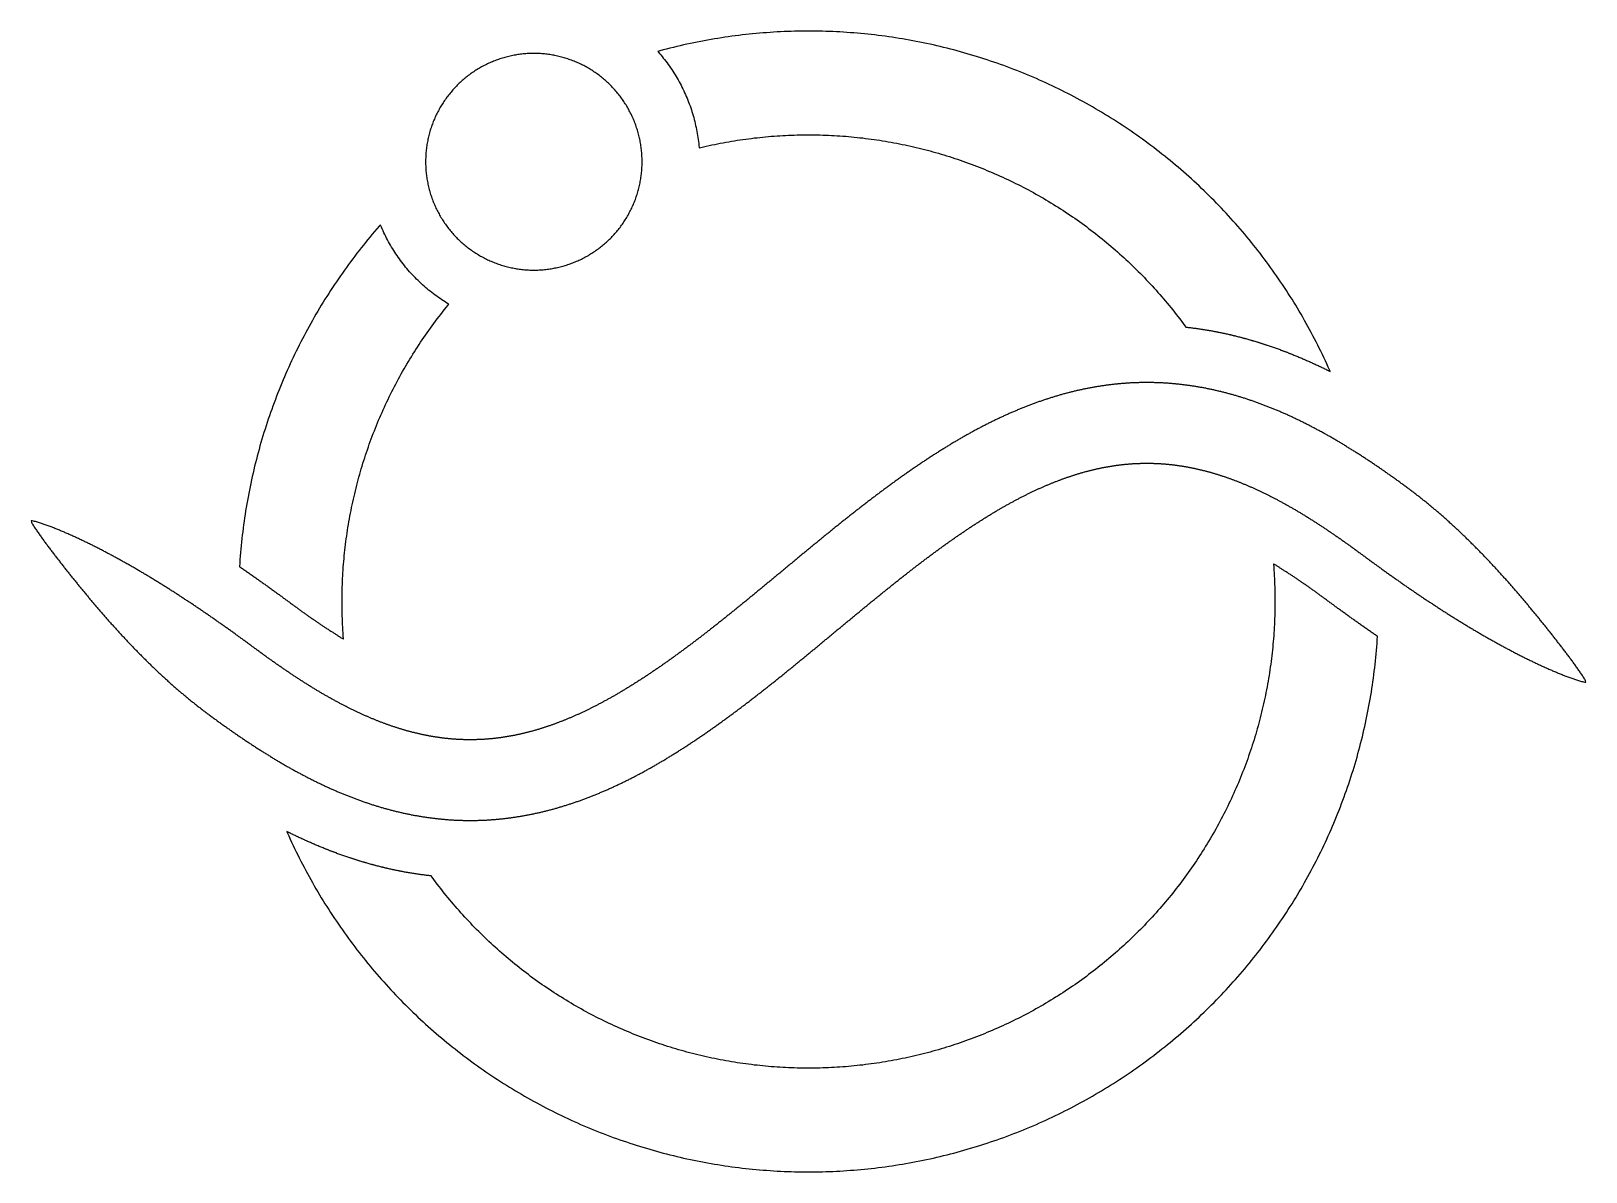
# Model space of a CAD drawing. Header units: millimetres. Extents: x 0 to 54, y 0 to 39.6.
import ezdxf

# ---------------------------------------------------------------- set-up
doc = ezdxf.new("R2010")
doc.units = ezdxf.units.MM

msp = doc.modelspace()

# ---------------------------------------------------------------- linework, layer by layer
for points in [[(44.951, 28.156), (44.899, 28.266), (44.847, 28.375), (44.794, 28.485), (44.74, 28.594), (44.686, 28.702), (44.631, 28.811), (44.575, 28.919), (44.519, 29.026), (44.462, 29.134), (44.404, 29.241), (44.346, 29.347), (44.287, 29.453), (44.228, 29.559), (44.168, 29.665), (44.107, 29.77), (44.045, 29.875), (43.983, 29.979), (43.92, 30.083), (43.857, 30.187), (43.793, 30.29), (43.728, 30.393), (43.663, 30.495), (43.597, 30.597), (43.53, 30.699), (43.463, 30.8), (43.395, 30.901), (43.327, 31.001), (43.258, 31.101), (43.188, 31.201), (43.118, 31.3), (43.047, 31.399), (42.976, 31.497), (42.904, 31.595), (42.831, 31.692), (42.758, 31.789), (42.684, 31.886), (42.609, 31.982), (42.534, 32.077), (42.459, 32.172), (42.382, 32.267), (42.306, 32.361), (42.228, 32.455), (42.15, 32.548), (42.072, 32.641), (41.993, 32.733), (41.913, 32.825), (41.833, 32.916), (41.752, 33.007), (41.671, 33.097), (41.589, 33.187), (41.507, 33.276), (41.424, 33.365), (41.34, 33.453), (41.256, 33.541), (41.171, 33.628), (41.086, 33.715), (41.001, 33.801), (40.915, 33.886), (40.828, 33.971), (40.741, 34.056), (40.653, 34.14), (40.565, 34.224), (40.476, 34.307), (40.387, 34.389), (40.297, 34.471), (40.207, 34.552), (40.116, 34.633), (40.025, 34.713), (39.933, 34.793), (39.841, 34.872), (39.748, 34.95), (39.655, 35.028), (39.561, 35.106), (39.467, 35.182), (39.372, 35.259), (39.277, 35.334), (39.182, 35.409), (39.086, 35.484), (38.989, 35.558), (38.892, 35.631), (38.795, 35.704), (38.697, 35.776), (38.599, 35.847), (38.5, 35.918), (38.401, 35.988), (38.301, 36.058), (38.201, 36.127), (38.101, 36.195), (38, 36.263), (37.899, 36.33), (37.797, 36.397), (37.695, 36.463), (37.593, 36.528), (37.49, 36.593), (37.387, 36.657), (37.283, 36.72), (37.179, 36.783), (37.075, 36.845), (36.97, 36.907), (36.865, 36.968), (36.759, 37.028), (36.653, 37.087), (36.547, 37.146), (36.441, 37.204), (36.334, 37.262), (36.226, 37.319), (36.119, 37.375), (36.011, 37.431), (35.902, 37.486), (35.794, 37.54), (35.685, 37.594), (35.575, 37.647), (35.466, 37.699), (35.356, 37.751), (35.245, 37.802), (35.135, 37.852), (35.024, 37.901), (34.913, 37.95), (34.801, 37.998), (34.689, 38.046), (34.577, 38.093), (34.465, 38.139), (34.352, 38.184), (34.239, 38.229), (34.126, 38.273), (34.012, 38.317), (33.899, 38.359), (33.785, 38.401), (33.67, 38.443), (33.556, 38.483), (33.441, 38.523), (33.326, 38.562), (33.211, 38.601), (33.095, 38.638), (32.98, 38.675), (32.864, 38.712), (32.748, 38.747), (32.631, 38.782), (32.515, 38.817), (32.398, 38.85), (32.281, 38.883), (32.164, 38.915), (32.046, 38.946), (31.929, 38.977), (31.811, 39.007), (31.693, 39.036), (31.575, 39.064), (31.457, 39.092), (31.338, 39.119), (31.22, 39.145), (31.101, 39.171), (30.982, 39.195), (30.863, 39.22), (30.744, 39.243), (30.624, 39.265), (30.505, 39.287), (30.385, 39.308), (30.265, 39.329), (30.145, 39.349), (30.025, 39.367), (29.905, 39.386), (29.785, 39.403), (29.665, 39.42), (29.544, 39.436), (29.424, 39.451), (29.303, 39.466), (29.182, 39.479), (29.062, 39.492), (28.941, 39.505), (28.82, 39.516), (28.699, 39.527), (28.578, 39.537), (28.457, 39.546), (28.335, 39.555), (28.214, 39.563), (28.093, 39.57), (27.972, 39.576), (27.85, 39.582), (27.729, 39.587), (27.607, 39.591), (27.486, 39.594), (27.364, 39.597), (27.243, 39.599), (27.121, 39.6), (27, 39.6), (26.879, 39.6), (26.757, 39.599), (26.636, 39.597), (26.514, 39.594), (26.393, 39.591), (26.271, 39.587), (26.15, 39.582), (26.028, 39.576), (25.907, 39.57), (25.786, 39.563), (25.665, 39.555), (25.543, 39.546), (25.422, 39.537), (25.301, 39.527), (25.18, 39.516), (25.059, 39.505), (24.938, 39.492), (24.818, 39.479), (24.697, 39.466), (24.576, 39.451), (24.456, 39.436), (24.335, 39.42), (24.215, 39.403), (24.095, 39.386), (23.975, 39.367), (23.855, 39.349), (23.735, 39.329), (23.615, 39.308), (23.495, 39.287), (23.376, 39.265), (23.256, 39.243), (23.137, 39.22), (23.018, 39.195), (22.899, 39.171), (22.78, 39.145), (22.662, 39.119), (22.543, 39.092), (22.425, 39.064), (22.307, 39.036), (22.189, 39.007), (22.071, 38.977), (21.954, 38.946), (21.836, 38.915), (21.763, 38.895), (21.776, 38.88), (21.823, 38.827), (21.869, 38.773), (21.914, 38.719), (21.958, 38.664), (22.002, 38.609), (22.045, 38.553), (22.088, 38.496), (22.13, 38.439), (22.171, 38.382), (22.211, 38.323), (22.251, 38.265), (22.29, 38.206), (22.328, 38.146), (22.365, 38.087), (22.402, 38.026), (22.438, 37.965), (22.473, 37.904), (22.508, 37.842), (22.541, 37.78), (22.574, 37.718), (22.606, 37.655), (22.638, 37.591), (22.668, 37.528), (22.698, 37.463), (22.727, 37.399), (22.756, 37.334), (22.783, 37.269), (22.81, 37.204), (22.835, 37.138), (22.861, 37.072), (22.885, 37.005), (22.908, 36.939), (22.931, 36.872), (22.952, 36.804), (22.973, 36.737), (22.994, 36.669), (23.013, 36.601), (23.031, 36.533), (23.049, 36.464), (23.066, 36.396), (23.081, 36.327), (23.097, 36.258), (23.111, 36.189), (23.124, 36.119), (23.137, 36.05), (23.148, 35.98), (23.159, 35.91), (23.169, 35.84), (23.178, 35.77), (23.186, 35.7), (23.194, 35.629), (23.2, 35.559), (23.201, 35.548), (23.257, 35.562), (23.354, 35.584), (23.451, 35.606), (23.548, 35.628), (23.645, 35.649), (23.742, 35.669), (23.84, 35.689), (23.937, 35.708), (24.035, 35.726), (24.133, 35.744), (24.23, 35.761), (24.328, 35.778), (24.426, 35.794), (24.525, 35.81), (24.623, 35.825), (24.721, 35.839), (24.82, 35.853), (24.918, 35.866), (25.017, 35.878), (25.116, 35.89), (25.214, 35.901), (25.313, 35.912), (25.412, 35.922), (25.511, 35.931), (25.61, 35.94), (25.709, 35.948), (25.808, 35.956), (25.907, 35.963), (26.007, 35.97), (26.106, 35.975), (26.205, 35.98), (26.304, 35.985), (26.404, 35.989), (26.503, 35.992), (26.602, 35.995), (26.702, 35.997), (26.801, 35.999), (26.901, 36), (27, 36), (27.099, 36), (27.199, 35.999), (27.298, 35.997), (27.398, 35.995), (27.497, 35.992), (27.596, 35.989), (27.696, 35.985), (27.795, 35.98), (27.894, 35.975), (27.993, 35.97), (28.093, 35.963), (28.192, 35.956), (28.291, 35.948), (28.39, 35.94), (28.489, 35.931), (28.588, 35.922), (28.687, 35.912), (28.786, 35.901), (28.884, 35.89), (28.983, 35.878), (29.082, 35.866), (29.18, 35.853), (29.279, 35.839), (29.377, 35.825), (29.475, 35.81), (29.574, 35.794), (29.672, 35.778), (29.77, 35.761), (29.867, 35.744), (29.965, 35.726), (30.063, 35.708), (30.16, 35.689), (30.258, 35.669), (30.355, 35.649), (30.452, 35.628), (30.549, 35.606), (30.646, 35.584), (30.743, 35.562), (30.84, 35.538), (30.936, 35.515), (31.033, 35.49), (31.129, 35.465), (31.225, 35.439), (31.321, 35.413), (31.416, 35.386), (31.512, 35.359), (31.607, 35.331), (31.703, 35.302), (31.798, 35.273), (31.892, 35.244), (31.987, 35.213), (32.082, 35.182), (32.176, 35.151), (32.27, 35.119), (32.364, 35.086), (32.458, 35.053), (32.551, 35.019), (32.644, 34.985), (32.737, 34.95), (32.83, 34.914), (32.923, 34.878), (33.015, 34.842), (33.108, 34.805), (33.199, 34.767), (33.291, 34.729), (33.383, 34.69), (33.474, 34.65), (33.565, 34.61), (33.656, 34.57), (33.746, 34.529), (33.836, 34.487), (33.926, 34.445), (34.016, 34.402), (34.106, 34.359), (34.195, 34.315), (34.284, 34.27), (34.372, 34.225), (34.461, 34.18), (34.549, 34.134), (34.637, 34.087), (34.724, 34.04), (34.811, 33.992), (34.898, 33.944), (34.985, 33.895), (35.071, 33.846), (35.157, 33.796), (35.243, 33.746), (35.328, 33.695), (35.414, 33.644), (35.498, 33.592), (35.583, 33.54), (35.667, 33.487), (35.751, 33.433), (35.834, 33.379), (35.917, 33.325), (36, 33.27), (36.083, 33.214), (36.165, 33.158), (36.247, 33.102), (36.328, 33.045), (36.409, 32.987), (36.49, 32.929), (36.57, 32.871), (36.65, 32.812), (36.73, 32.753), (36.809, 32.693), (36.888, 32.632), (36.967, 32.571), (37.045, 32.51), (37.123, 32.448), (37.2, 32.386), (37.277, 32.323), (37.354, 32.259), (37.43, 32.196), (37.506, 32.131), (37.581, 32.067), (37.656, 32.002), (37.731, 31.936), (37.805, 31.87), (37.879, 31.803), (37.953, 31.736), (38.026, 31.669), (38.098, 31.601), (38.171, 31.533), (38.242, 31.464), (38.314, 31.395), (38.385, 31.325), (38.455, 31.255), (38.525, 31.185), (38.595, 31.114), (38.664, 31.042), (38.733, 30.971), (38.801, 30.898), (38.869, 30.826), (38.936, 30.753), (39.003, 30.679), (39.07, 30.605), (39.136, 30.531), (39.202, 30.456), (39.267, 30.381), (39.331, 30.306), (39.396, 30.23), (39.459, 30.154), (39.523, 30.077), (39.586, 30), (39.648, 29.923), (39.71, 29.845), (39.771, 29.767), (39.832, 29.688), (39.893, 29.609), (39.953, 29.53), (40.012, 29.45), (40.071, 29.37), (40.103, 29.326), (40.112, 29.325), (40.118, 29.325), (40.149, 29.321), (40.155, 29.321), (40.186, 29.317), (40.192, 29.316), (40.223, 29.313), (40.229, 29.312), (40.26, 29.308), (40.266, 29.308), (40.297, 29.304), (40.302, 29.303), (40.333, 29.299), (40.339, 29.298), (40.37, 29.294), (40.376, 29.294), (40.407, 29.29), (40.413, 29.289), (40.444, 29.285), (40.45, 29.284), (40.481, 29.28), (40.486, 29.279), (40.517, 29.274), (40.523, 29.274), (40.554, 29.269), (40.56, 29.268), (40.591, 29.264), (40.596, 29.263), (40.627, 29.258), (40.633, 29.257), (40.664, 29.253), (40.67, 29.252), (40.701, 29.247), (40.706, 29.246), (40.737, 29.241), (40.743, 29.24), (40.774, 29.235), (40.78, 29.234), (40.81, 29.229), (40.816, 29.228), (40.847, 29.223), (40.853, 29.222), (40.884, 29.217), (40.889, 29.216), (40.92, 29.211), (40.926, 29.21), (40.957, 29.204), (40.962, 29.203), (40.993, 29.198), (40.999, 29.197), (41.03, 29.191), (41.035, 29.19), (41.066, 29.184), (41.072, 29.183), (41.102, 29.177), (41.108, 29.176), (41.139, 29.171), (41.144, 29.169), (41.175, 29.164), (41.181, 29.162), (41.212, 29.156), (41.217, 29.155), (41.248, 29.149), (41.253, 29.148), (41.284, 29.142), (41.29, 29.141), (41.32, 29.134), (41.326, 29.133), (41.357, 29.127), (41.362, 29.126), (41.393, 29.119), (41.398, 29.118), (41.429, 29.111), (41.434, 29.11), (41.465, 29.104), (41.471, 29.102), (41.501, 29.096), (41.507, 29.095), (41.537, 29.088), (41.543, 29.086), (41.574, 29.08), (41.579, 29.078), (41.61, 29.071), (41.615, 29.07), (41.646, 29.063), (41.651, 29.062), (41.682, 29.055), (41.687, 29.053), (41.718, 29.046), (41.723, 29.045), (41.754, 29.037), (41.759, 29.036), (41.79, 29.029), (41.795, 29.027), (41.826, 29.02), (41.831, 29.019), (41.861, 29.011), (41.867, 29.01), (41.897, 29.002), (41.902, 29.001), (41.933, 28.993), (41.938, 28.992), (41.969, 28.984), (41.974, 28.982), (42.005, 28.974), (42.01, 28.973), (42.04, 28.965), (42.045, 28.964), (42.076, 28.956), (42.081, 28.954), (42.112, 28.946), (42.117, 28.945), (42.147, 28.936), (42.152, 28.935), (42.183, 28.927), (42.188, 28.925), (42.219, 28.917), (42.224, 28.915), (42.254, 28.907), (42.259, 28.905), (42.29, 28.897), (42.295, 28.895), (42.325, 28.887), (42.33, 28.885), (42.361, 28.877), (42.366, 28.875), (42.396, 28.866), (42.401, 28.865), (42.432, 28.856), (42.436, 28.854), (42.467, 28.845), (42.472, 28.844), (42.502, 28.835), (42.507, 28.833), (42.538, 28.824), (42.542, 28.823), (42.573, 28.813), (42.578, 28.812), (42.608, 28.803), (42.613, 28.801), (42.643, 28.792), (42.648, 28.79), (42.679, 28.781), (42.683, 28.779), (42.714, 28.769), (42.719, 28.768), (42.749, 28.758), (42.754, 28.757), (42.784, 28.747), (42.789, 28.745), (42.819, 28.736), (42.824, 28.734), (42.854, 28.724), (42.859, 28.723), (42.889, 28.713), (42.894, 28.711), (42.924, 28.701), (42.929, 28.7), (42.959, 28.689), (42.964, 28.688), (42.994, 28.678), (42.999, 28.676), (43.029, 28.666), (43.033, 28.664), (43.064, 28.654), (43.068, 28.652), (43.098, 28.642), (43.103, 28.64), (43.133, 28.63), (43.138, 28.628), (43.168, 28.617), (43.172, 28.616), (43.203, 28.605), (43.207, 28.603), (43.237, 28.593), (43.242, 28.591), (43.272, 28.58), (43.276, 28.579), (43.307, 28.568), (43.311, 28.566), (43.341, 28.555), (43.346, 28.554), (43.376, 28.542), (43.38, 28.541), (43.41, 28.53), (43.415, 28.528), (43.445, 28.517), (43.449, 28.515), (43.479, 28.504), (43.484, 28.502), (43.514, 28.491), (43.518, 28.489), (43.548, 28.478), (43.552, 28.476), (43.582, 28.465), (43.587, 28.463), (43.617, 28.451), (43.621, 28.45), (43.651, 28.438), (43.655, 28.436), (43.685, 28.425), (43.689, 28.423), (43.719, 28.411), (43.724, 28.409), (43.754, 28.398), (43.758, 28.396), (43.788, 28.384), (43.792, 28.382), (43.822, 28.37), (43.826, 28.369), (43.856, 28.356), (43.86, 28.355), (43.89, 28.343), (43.894, 28.341), (43.924, 28.329), (43.928, 28.327), (43.958, 28.315), (43.962, 28.313), (43.992, 28.301), (43.996, 28.299), (44.026, 28.286), (44.03, 28.285), (44.06, 28.272), (44.064, 28.27), (44.094, 28.258), (44.098, 28.256), (44.127, 28.243), (44.131, 28.242), (44.161, 28.229), (44.165, 28.227), (44.195, 28.214), (44.199, 28.213), (44.229, 28.2), (44.232, 28.198), (44.262, 28.185), (44.266, 28.184), (44.296, 28.171), (44.3, 28.169), (44.329, 28.156), (44.333, 28.154), (44.363, 28.141), (44.367, 28.139), (44.397, 28.126), (44.4, 28.124), (44.43, 28.111), (44.434, 28.109), (44.464, 28.096), (44.467, 28.094), (44.497, 28.081), (44.501, 28.079), (44.53, 28.065), (44.534, 28.064), (44.564, 28.05), (44.568, 28.048), (44.597, 28.035), (44.601, 28.033), (44.63, 28.019), (44.634, 28.018), (44.664, 28.004), (44.667, 28.002), (44.697, 27.988), (44.701, 27.987), (44.73, 27.973), (44.734, 27.971), (44.763, 27.957), (44.767, 27.955), (44.797, 27.941), (44.8, 27.939), (44.83, 27.925), (44.833, 27.924), (44.863, 27.909), (44.866, 27.908), (44.896, 27.894), (44.899, 27.892), (44.929, 27.877), (44.932, 27.876), (44.962, 27.861), (44.965, 27.86), (44.995, 27.845), (44.998, 27.844), (45.028, 27.829), (45.031, 27.827), (45.061, 27.813), (45.064, 27.811), (45.093, 27.796), (45.097, 27.795), (45.119, 27.784), (45.101, 27.824), (45.052, 27.935), (45.002, 28.045), (44.951, 28.156)], [(21.22, 35.157), (21.219, 35.203), (21.217, 35.249), (21.214, 35.295), (21.211, 35.341), (21.208, 35.387), (21.203, 35.433), (21.199, 35.479), (21.193, 35.525), (21.187, 35.571), (21.181, 35.617), (21.174, 35.662), (21.166, 35.708), (21.158, 35.753), (21.149, 35.798), (21.14, 35.844), (21.13, 35.889), (21.12, 35.934), (21.109, 35.978), (21.097, 36.023), (21.085, 36.068), (21.073, 36.112), (21.06, 36.156), (21.046, 36.2), (21.032, 36.244), (21.017, 36.288), (21.002, 36.332), (20.986, 36.375), (20.97, 36.418), (20.953, 36.461), (20.935, 36.504), (20.917, 36.546), (20.899, 36.589), (20.88, 36.631), (20.86, 36.672), (20.84, 36.714), (20.82, 36.755), (20.799, 36.796), (20.777, 36.837), (20.755, 36.878), (20.733, 36.918), (20.71, 36.958), (20.687, 36.998), (20.663, 37.037), (20.638, 37.076), (20.613, 37.115), (20.588, 37.154), (20.562, 37.192), (20.536, 37.23), (20.509, 37.267), (20.482, 37.305), (20.454, 37.342), (20.426, 37.378), (20.397, 37.414), (20.368, 37.45), (20.338, 37.486), (20.309, 37.521), (20.278, 37.556), (20.247, 37.59), (20.216, 37.624), (20.185, 37.658), (20.153, 37.691), (20.12, 37.724), (20.087, 37.756), (20.054, 37.788), (20.021, 37.82), (19.987, 37.851), (19.952, 37.882), (19.917, 37.912), (19.882, 37.942), (19.847, 37.971), (19.811, 38), (19.775, 38.029), (19.738, 38.057), (19.701, 38.085), (19.664, 38.112), (19.626, 38.139), (19.589, 38.165), (19.55, 38.191), (19.512, 38.217), (19.473, 38.242), (19.434, 38.266), (19.394, 38.29), (19.355, 38.313), (19.315, 38.336), (19.274, 38.359), (19.234, 38.381), (19.193, 38.402), (19.152, 38.423), (19.111, 38.444), (19.069, 38.464), (19.027, 38.483), (18.985, 38.502), (18.943, 38.521), (18.9, 38.539), (18.858, 38.556), (18.815, 38.573), (18.772, 38.589), (18.728, 38.605), (18.685, 38.62), (18.641, 38.635), (18.597, 38.649), (18.553, 38.663), (18.509, 38.676), (18.464, 38.689), (18.42, 38.701), (18.375, 38.712), (18.33, 38.723), (18.285, 38.734), (18.24, 38.743), (18.195, 38.753), (18.15, 38.761), (18.104, 38.77), (18.059, 38.777), (18.013, 38.784), (17.967, 38.791), (17.922, 38.797), (17.876, 38.802), (17.83, 38.807), (17.784, 38.811), (17.738, 38.815), (17.692, 38.818), (17.646, 38.82), (17.6, 38.822), (17.554, 38.824), (17.508, 38.825), (17.461, 38.825), (17.415, 38.825), (17.369, 38.824), (17.323, 38.822), (17.277, 38.82), (17.231, 38.818), (17.185, 38.815), (17.139, 38.811), (17.093, 38.807), (17.047, 38.802), (17.001, 38.797), (16.955, 38.791), (16.91, 38.784), (16.864, 38.777), (16.819, 38.77), (16.773, 38.761), (16.728, 38.753), (16.683, 38.743), (16.638, 38.734), (16.593, 38.723), (16.548, 38.712), (16.503, 38.701), (16.459, 38.689), (16.414, 38.676), (16.37, 38.663), (16.326, 38.649), (16.282, 38.635), (16.238, 38.62), (16.195, 38.605), (16.151, 38.589), (16.108, 38.573), (16.065, 38.556), (16.023, 38.539), (15.98, 38.521), (15.938, 38.502), (15.896, 38.483), (15.854, 38.464), (15.812, 38.444), (15.771, 38.423), (15.73, 38.402), (15.689, 38.381), (15.648, 38.359), (15.608, 38.336), (15.568, 38.313), (15.528, 38.29), (15.489, 38.266), (15.45, 38.242), (15.411, 38.217), (15.373, 38.191), (15.334, 38.165), (15.296, 38.139), (15.259, 38.112), (15.222, 38.085), (15.185, 38.057), (15.148, 38.029), (15.112, 38), (15.076, 37.971), (15.041, 37.942), (15.006, 37.912), (14.971, 37.882), (14.936, 37.851), (14.902, 37.82), (14.869, 37.788), (14.836, 37.756), (14.803, 37.724), (14.77, 37.691), (14.738, 37.658), (14.707, 37.624), (14.675, 37.59), (14.645, 37.556), (14.614, 37.521), (14.584, 37.486), (14.555, 37.45), (14.526, 37.414), (14.497, 37.378), (14.469, 37.342), (14.441, 37.305), (14.414, 37.267), (14.387, 37.23), (14.361, 37.192), (14.335, 37.154), (14.31, 37.115), (14.285, 37.076), (14.26, 37.037), (14.236, 36.998), (14.213, 36.958), (14.19, 36.918), (14.167, 36.878), (14.145, 36.837), (14.124, 36.796), (14.103, 36.755), (14.082, 36.714), (14.062, 36.672), (14.043, 36.631), (14.024, 36.589), (14.006, 36.546), (13.988, 36.504), (13.97, 36.461), (13.953, 36.418), (13.937, 36.375), (13.921, 36.332), (13.906, 36.288), (13.891, 36.244), (13.877, 36.2), (13.863, 36.156), (13.85, 36.112), (13.838, 36.068), (13.826, 36.023), (13.814, 35.978), (13.803, 35.934), (13.793, 35.889), (13.783, 35.844), (13.774, 35.798), (13.765, 35.753), (13.757, 35.708), (13.749, 35.662), (13.742, 35.617), (13.736, 35.571), (13.73, 35.525), (13.724, 35.479), (13.72, 35.433), (13.715, 35.387), (13.712, 35.341), (13.709, 35.295), (13.706, 35.249), (13.704, 35.203), (13.703, 35.157), (13.702, 35.111), (13.701, 35.065), (13.702, 35.019), (13.703, 34.973), (13.704, 34.926), (13.706, 34.88), (13.709, 34.834), (13.712, 34.788), (13.715, 34.742), (13.72, 34.696), (13.724, 34.65), (13.73, 34.605), (13.736, 34.559), (13.742, 34.513), (13.749, 34.468), (13.757, 34.422), (13.765, 34.377), (13.774, 34.331), (13.783, 34.286), (13.793, 34.241), (13.803, 34.196), (13.814, 34.151), (13.826, 34.107), (13.838, 34.062), (13.85, 34.018), (13.863, 33.973), (13.877, 33.929), (13.891, 33.885), (13.906, 33.842), (13.921, 33.798), (13.937, 33.755), (13.953, 33.712), (13.97, 33.669), (13.988, 33.626), (14.006, 33.583), (14.024, 33.541), (14.043, 33.499), (14.062, 33.457), (14.082, 33.416), (14.103, 33.374), (14.124, 33.333), (14.145, 33.292), (14.167, 33.252), (14.19, 33.212), (14.213, 33.172), (14.236, 33.132), (14.26, 33.092), (14.285, 33.053), (14.31, 33.014), (14.335, 32.976), (14.361, 32.938), (14.387, 32.9), (14.414, 32.862), (14.441, 32.825), (14.469, 32.788), (14.497, 32.752), (14.526, 32.715), (14.555, 32.68), (14.584, 32.644), (14.614, 32.609), (14.645, 32.574), (14.675, 32.54), (14.707, 32.506), (14.738, 32.472), (14.77, 32.439), (14.803, 32.406), (14.836, 32.374), (14.869, 32.342), (14.902, 32.31), (14.936, 32.279), (14.971, 32.248), (15.006, 32.218), (15.041, 32.188), (15.076, 32.158), (15.112, 32.129), (15.148, 32.101), (15.185, 32.073), (15.222, 32.045), (15.259, 32.018), (15.296, 31.991), (15.334, 31.964), (15.373, 31.939), (15.411, 31.913), (15.45, 31.888), (15.489, 31.864), (15.528, 31.84), (15.568, 31.816), (15.608, 31.793), (15.648, 31.771), (15.689, 31.749), (15.73, 31.727), (15.771, 31.706), (15.812, 31.686), (15.854, 31.666), (15.896, 31.646), (15.938, 31.627), (15.98, 31.609), (16.023, 31.591), (16.065, 31.574), (16.108, 31.557), (16.151, 31.54), (16.195, 31.525), (16.238, 31.509), (16.282, 31.495), (16.326, 31.48), (16.37, 31.467), (16.414, 31.454), (16.459, 31.441), (16.503, 31.429), (16.548, 31.418), (16.593, 31.407), (16.638, 31.396), (16.683, 31.386), (16.728, 31.377), (16.773, 31.368), (16.819, 31.36), (16.864, 31.353), (16.91, 31.346), (16.955, 31.339), (17.001, 31.333), (17.047, 31.328), (17.093, 31.323), (17.139, 31.319), (17.185, 31.315), (17.231, 31.312), (17.277, 31.309), (17.323, 31.307), (17.369, 31.306), (17.415, 31.305), (17.461, 31.305), (17.508, 31.305), (17.554, 31.306), (17.6, 31.307), (17.646, 31.309), (17.692, 31.312), (17.738, 31.315), (17.784, 31.319), (17.83, 31.323), (17.876, 31.328), (17.922, 31.333), (17.967, 31.339), (18.013, 31.346), (18.059, 31.353), (18.104, 31.36), (18.15, 31.368), (18.195, 31.377), (18.24, 31.386), (18.285, 31.396), (18.33, 31.407), (18.375, 31.418), (18.42, 31.429), (18.464, 31.441), (18.509, 31.454), (18.553, 31.467), (18.597, 31.48), (18.641, 31.495), (18.685, 31.509), (18.728, 31.525), (18.772, 31.54), (18.815, 31.557), (18.858, 31.574), (18.9, 31.591), (18.943, 31.609), (18.985, 31.627), (19.027, 31.646), (19.069, 31.666), (19.111, 31.686), (19.152, 31.706), (19.193, 31.727), (19.234, 31.749), (19.274, 31.771), (19.315, 31.793), (19.355, 31.816), (19.394, 31.84), (19.434, 31.864), (19.473, 31.888), (19.512, 31.913), (19.55, 31.939), (19.589, 31.964), (19.626, 31.991), (19.664, 32.018), (19.701, 32.045), (19.738, 32.073), (19.775, 32.101), (19.811, 32.129), (19.847, 32.158), (19.882, 32.188), (19.917, 32.218), (19.952, 32.248), (19.987, 32.279), (20.021, 32.31), (20.054, 32.342), (20.087, 32.374), (20.12, 32.406), (20.153, 32.439), (20.185, 32.472), (20.216, 32.506), (20.247, 32.54), (20.278, 32.574), (20.309, 32.609), (20.338, 32.644), (20.368, 32.68), (20.397, 32.715), (20.426, 32.752), (20.454, 32.788), (20.482, 32.825), (20.509, 32.862), (20.536, 32.9), (20.562, 32.938), (20.588, 32.976), (20.613, 33.014), (20.638, 33.053), (20.663, 33.092), (20.687, 33.132), (20.71, 33.172), (20.733, 33.212), (20.755, 33.252), (20.777, 33.292), (20.799, 33.333), (20.82, 33.374), (20.84, 33.416), (20.86, 33.457), (20.88, 33.499), (20.899, 33.541), (20.917, 33.583), (20.935, 33.626), (20.953, 33.669), (20.97, 33.712), (20.986, 33.755), (21.002, 33.798), (21.017, 33.842), (21.032, 33.885), (21.046, 33.929), (21.06, 33.973), (21.073, 34.018), (21.085, 34.062), (21.097, 34.107), (21.109, 34.151), (21.12, 34.196), (21.13, 34.241), (21.14, 34.286), (21.149, 34.331), (21.158, 34.377), (21.166, 34.422), (21.174, 34.468), (21.181, 34.513), (21.187, 34.559), (21.193, 34.605), (21.199, 34.65), (21.203, 34.696), (21.208, 34.742), (21.211, 34.788), (21.214, 34.834), (21.217, 34.88), (21.219, 34.926), (21.22, 34.973), (21.221, 35.019), (21.221, 35.065), (21.221, 35.111), (21.22, 35.157)], [(11.928, 32.641), (11.85, 32.548), (11.772, 32.455), (11.694, 32.361), (11.618, 32.267), (11.541, 32.172), (11.466, 32.077), (11.391, 31.982), (11.316, 31.886), (11.242, 31.789), (11.169, 31.692), (11.096, 31.595), (11.024, 31.497), (10.953, 31.399), (10.882, 31.3), (10.812, 31.201), (10.742, 31.101), (10.673, 31.001), (10.605, 30.901), (10.537, 30.8), (10.47, 30.699), (10.403, 30.597), (10.337, 30.495), (10.272, 30.393), (10.207, 30.29), (10.143, 30.187), (10.08, 30.083), (10.017, 29.979), (9.955, 29.875), (9.893, 29.77), (9.832, 29.665), (9.772, 29.559), (9.713, 29.453), (9.654, 29.347), (9.596, 29.241), (9.538, 29.134), (9.481, 29.026), (9.425, 28.919), (9.369, 28.811), (9.314, 28.702), (9.26, 28.594), (9.206, 28.485), (9.153, 28.375), (9.101, 28.266), (9.049, 28.156), (8.998, 28.045), (8.948, 27.935), (8.899, 27.824), (8.85, 27.713), (8.802, 27.601), (8.754, 27.489), (8.707, 27.377), (8.661, 27.265), (8.616, 27.152), (8.571, 27.039), (8.527, 26.926), (8.483, 26.812), (8.441, 26.699), (8.399, 26.585), (8.357, 26.47), (8.317, 26.356), (8.277, 26.241), (8.238, 26.126), (8.199, 26.011), (8.162, 25.895), (8.125, 25.78), (8.088, 25.664), (8.053, 25.548), (8.018, 25.431), (7.983, 25.315), (7.95, 25.198), (7.917, 25.081), (7.885, 24.964), (7.854, 24.846), (7.823, 24.729), (7.793, 24.611), (7.764, 24.493), (7.736, 24.375), (7.708, 24.257), (7.681, 24.138), (7.655, 24.02), (7.629, 23.901), (7.605, 23.782), (7.58, 23.663), (7.557, 23.544), (7.535, 23.424), (7.513, 23.305), (7.492, 23.185), (7.471, 23.065), (7.451, 22.945), (7.433, 22.825), (7.414, 22.705), (7.397, 22.585), (7.38, 22.465), (7.364, 22.344), (7.349, 22.224), (7.334, 22.103), (7.321, 21.982), (7.308, 21.862), (7.295, 21.741), (7.284, 21.62), (7.273, 21.499), (7.263, 21.378), (7.254, 21.257), (7.245, 21.135), (7.237, 21.014), (7.237, 21.013), (7.252, 21.003), (7.282, 20.983), (7.311, 20.962), (7.34, 20.942), (7.369, 20.922), (7.398, 20.902), (7.428, 20.882), (7.457, 20.862), (7.486, 20.841), (7.515, 20.821), (7.543, 20.801), (7.572, 20.781), (7.601, 20.761), (7.63, 20.741), (7.659, 20.72), (7.687, 20.7), (7.716, 20.68), (7.745, 20.66), (7.773, 20.64), (7.802, 20.62), (7.83, 20.6), (7.859, 20.579), (7.887, 20.559), (7.915, 20.539), (7.944, 20.519), (7.972, 20.499), (8, 20.479), (8.028, 20.459), (8.057, 20.439), (8.085, 20.419), (8.113, 20.399), (8.141, 20.379), (8.169, 20.359), (8.197, 20.339), (8.224, 20.319), (8.252, 20.298), (8.28, 20.278), (8.308, 20.259), (8.335, 20.239), (8.363, 20.219), (8.391, 20.199), (8.418, 20.179), (8.446, 20.159), (8.473, 20.139), (8.501, 20.119), (8.528, 20.099), (8.555, 20.079), (8.583, 20.059), (8.61, 20.039), (8.637, 20.02), (8.664, 20), (8.691, 19.98), (8.718, 19.96), (8.745, 19.94), (8.772, 19.921), (8.799, 19.901), (8.826, 19.881), (8.853, 19.861), (8.88, 19.842), (8.907, 19.822), (8.933, 19.802), (8.96, 19.783), (8.987, 19.763), (9.013, 19.744), (9.039, 19.724), (9.065, 19.706), (9.089, 19.687), (9.114, 19.669), (9.138, 19.651), (9.163, 19.633), (9.187, 19.615), (9.212, 19.598), (9.236, 19.58), (9.261, 19.562), (9.285, 19.544), (9.31, 19.527), (9.334, 19.509), (9.358, 19.492), (9.383, 19.474), (9.407, 19.457), (9.431, 19.439), (9.455, 19.422), (9.479, 19.405), (9.504, 19.388), (9.528, 19.37), (9.552, 19.353), (9.576, 19.336), (9.6, 19.319), (9.624, 19.302), (9.648, 19.285), (9.672, 19.268), (9.696, 19.252), (9.72, 19.235), (9.744, 19.218), (9.768, 19.202), (9.792, 19.185), (9.816, 19.169), (9.84, 19.152), (9.864, 19.136), (9.887, 19.119), (9.911, 19.103), (9.935, 19.087), (9.959, 19.071), (9.982, 19.055), (10.006, 19.039), (10.03, 19.023), (10.053, 19.007), (10.077, 18.991), (10.101, 18.975), (10.124, 18.959), (10.148, 18.943), (10.171, 18.928), (10.195, 18.912), (10.218, 18.897), (10.241, 18.881), (10.265, 18.866), (10.288, 18.851), (10.312, 18.835), (10.335, 18.82), (10.358, 18.805), (10.381, 18.79), (10.405, 18.775), (10.428, 18.76), (10.451, 18.745), (10.474, 18.73), (10.497, 18.715), (10.521, 18.7), (10.544, 18.686), (10.567, 18.671), (10.59, 18.657), (10.613, 18.642), (10.636, 18.628), (10.659, 18.613), (10.682, 18.599), (10.704, 18.585), (10.727, 18.57), (10.75, 18.556), (10.773, 18.542), (10.796, 18.528), (10.818, 18.514), (10.841, 18.501), (10.853, 18.493), (10.852, 18.509), (10.844, 18.608), (10.837, 18.707), (10.83, 18.807), (10.825, 18.906), (10.82, 19.005), (10.815, 19.104), (10.811, 19.204), (10.808, 19.303), (10.805, 19.402), (10.803, 19.502), (10.801, 19.601), (10.8, 19.701), (10.8, 19.8), (10.8, 19.899), (10.801, 19.999), (10.803, 20.098), (10.805, 20.198), (10.808, 20.297), (10.811, 20.396), (10.815, 20.496), (10.82, 20.595), (10.825, 20.694), (10.83, 20.793), (10.837, 20.893), (10.844, 20.992), (10.852, 21.091), (10.86, 21.19), (10.869, 21.289), (10.878, 21.388), (10.888, 21.487), (10.899, 21.586), (10.91, 21.684), (10.922, 21.783), (10.934, 21.882), (10.947, 21.98), (10.961, 22.079), (10.975, 22.177), (10.99, 22.275), (11.006, 22.374), (11.022, 22.472), (11.039, 22.57), (11.056, 22.667), (11.074, 22.765), (11.092, 22.863), (11.111, 22.96), (11.131, 23.058), (11.151, 23.155), (11.172, 23.252), (11.194, 23.349), (11.216, 23.446), (11.238, 23.543), (11.262, 23.64), (11.285, 23.736), (11.31, 23.833), (11.335, 23.929), (11.361, 24.025), (11.387, 24.121), (11.414, 24.216), (11.441, 24.312), (11.469, 24.407), (11.498, 24.503), (11.527, 24.598), (11.556, 24.692), (11.587, 24.787), (11.618, 24.882), (11.649, 24.976), (11.681, 25.07), (11.714, 25.164), (11.747, 25.258), (11.781, 25.351), (11.815, 25.444), (11.85, 25.537), (11.886, 25.63), (11.922, 25.723), (11.958, 25.815), (11.995, 25.908), (12.033, 25.999), (12.071, 26.091), (12.11, 26.183), (12.15, 26.274), (12.19, 26.365), (12.23, 26.456), (12.271, 26.546), (12.313, 26.636), (12.355, 26.726), (12.398, 26.816), (12.441, 26.906), (12.485, 26.995), (12.53, 27.084), (12.575, 27.172), (12.62, 27.261), (12.666, 27.349), (12.713, 27.437), (12.76, 27.524), (12.808, 27.611), (12.856, 27.698), (12.905, 27.785), (12.954, 27.871), (13.004, 27.957), (13.054, 28.043), (13.105, 28.128), (13.156, 28.214), (13.208, 28.298), (13.26, 28.383), (13.313, 28.467), (13.367, 28.551), (13.421, 28.634), (13.475, 28.717), (13.53, 28.8), (13.586, 28.883), (13.642, 28.965), (13.698, 29.047), (13.755, 29.128), (13.813, 29.209), (13.871, 29.29), (13.929, 29.37), (13.988, 29.45), (14.047, 29.53), (14.107, 29.609), (14.168, 29.688), (14.229, 29.767), (14.29, 29.845), (14.352, 29.923), (14.414, 30), (14.477, 30.077), (14.511, 30.118), (14.5, 30.124), (14.44, 30.161), (14.38, 30.199), (14.32, 30.237), (14.261, 30.276), (14.203, 30.315), (14.145, 30.356), (14.087, 30.397), (14.03, 30.438), (13.974, 30.481), (13.918, 30.524), (13.862, 30.568), (13.807, 30.612), (13.753, 30.658), (13.699, 30.703), (13.646, 30.75), (13.593, 30.797), (13.541, 30.845), (13.49, 30.893), (13.439, 30.942), (13.389, 30.992), (13.339, 31.042), (13.29, 31.093), (13.241, 31.145), (13.194, 31.197), (13.146, 31.249), (13.1, 31.303), (13.054, 31.356), (13.009, 31.411), (12.964, 31.466), (12.921, 31.521), (12.877, 31.577), (12.835, 31.634), (12.793, 31.691), (12.752, 31.748), (12.712, 31.806), (12.672, 31.865), (12.633, 31.924), (12.595, 31.983), (12.558, 32.043), (12.521, 32.104), (12.485, 32.164), (12.45, 32.226), (12.415, 32.287), (12.382, 32.35), (12.349, 32.412), (12.316, 32.475), (12.285, 32.538), (12.254, 32.602), (12.225, 32.666), (12.196, 32.731), (12.167, 32.795), (12.14, 32.861), (12.133, 32.877), (12.087, 32.825), (12.007, 32.733), (11.928, 32.641)], [(0.048, 22.492), (0.066, 22.46), (0.085, 22.429), (0.104, 22.399), (0.124, 22.368), (0.143, 22.338), (0.163, 22.309), (0.183, 22.279), (0.203, 22.249), (0.223, 22.22), (0.243, 22.191), (0.263, 22.162), (0.284, 22.133), (0.304, 22.104), (0.325, 22.075), (0.345, 22.046), (0.366, 22.018), (0.386, 21.989), (0.407, 21.961), (0.428, 21.932), (0.449, 21.904), (0.47, 21.875), (0.491, 21.847), (0.512, 21.819), (0.533, 21.79), (0.554, 21.762), (0.575, 21.734), (0.596, 21.706), (0.617, 21.678), (0.638, 21.649), (0.659, 21.621), (0.68, 21.593), (0.702, 21.565), (0.723, 21.537), (0.744, 21.509), (0.766, 21.481), (0.787, 21.453), (0.808, 21.425), (0.83, 21.397), (0.851, 21.37), (0.873, 21.342), (0.894, 21.314), (0.916, 21.286), (0.937, 21.258), (0.959, 21.23), (0.981, 21.203), (1.002, 21.175), (1.024, 21.147), (1.045, 21.119), (1.067, 21.092), (1.089, 21.064), (1.111, 21.036), (1.132, 21.009), (1.154, 20.981), (1.176, 20.953), (1.198, 20.926), (1.22, 20.898), (1.242, 20.87), (1.263, 20.843), (1.285, 20.815), (1.307, 20.788), (1.329, 20.76), (1.351, 20.733), (1.373, 20.705), (1.395, 20.678), (1.417, 20.65), (1.439, 20.623), (1.462, 20.595), (1.484, 20.568), (1.506, 20.54), (1.528, 20.513), (1.55, 20.485), (1.572, 20.458), (1.595, 20.43), (1.617, 20.403), (1.639, 20.376), (1.662, 20.348), (1.684, 20.321), (1.706, 20.294), (1.729, 20.266), (1.751, 20.239), (1.774, 20.212), (1.796, 20.185), (1.818, 20.157), (1.841, 20.13), (1.864, 20.103), (1.886, 20.076), (1.909, 20.048), (1.931, 20.021), (1.954, 19.994), (1.977, 19.967), (1.999, 19.94), (2.022, 19.913), (2.045, 19.886), (2.067, 19.858), (2.09, 19.831), (2.113, 19.804), (2.136, 19.777), (2.159, 19.75), (2.182, 19.723), (2.205, 19.696), (2.227, 19.669), (2.25, 19.642), (2.273, 19.615), (2.296, 19.589), (2.319, 19.562), (2.343, 19.535), (2.366, 19.508), (2.389, 19.481), (2.412, 19.454), (2.435, 19.428), (2.458, 19.401), (2.482, 19.374), (2.505, 19.347), (2.528, 19.321), (2.551, 19.294), (2.575, 19.267), (2.598, 19.241), (2.622, 19.214), (2.645, 19.187), (2.668, 19.161), (2.692, 19.134), (2.716, 19.108), (2.739, 19.081), (2.763, 19.055), (2.786, 19.028), (2.81, 19.002), (2.834, 18.976), (2.857, 18.949), (2.881, 18.923), (2.905, 18.897), (2.929, 18.87), (2.952, 18.844), (2.976, 18.818), (3, 18.792), (3.024, 18.765), (3.048, 18.739), (3.072, 18.713), (3.096, 18.687), (3.12, 18.661), (3.144, 18.635), (3.168, 18.609), (3.192, 18.583), (3.216, 18.557), (3.241, 18.531), (3.265, 18.505), (3.289, 18.479), (3.313, 18.453), (3.338, 18.427), (3.362, 18.402), (3.386, 18.376), (3.411, 18.35), (3.435, 18.325), (3.46, 18.299), (3.484, 18.273), (3.509, 18.248), (3.533, 18.222), (3.558, 18.197), (3.582, 18.171), (3.607, 18.146), (3.632, 18.12), (3.657, 18.095), (3.681, 18.069), (3.706, 18.044), (3.731, 18.019), (3.756, 17.994), (3.781, 17.968), (3.806, 17.943), (3.831, 17.918), (3.856, 17.893), (3.881, 17.868), (3.906, 17.843), (3.931, 17.818), (3.956, 17.793), (3.981, 17.768), (4.006, 17.743), (4.031, 17.718), (4.057, 17.694), (4.082, 17.669), (4.107, 17.644), (4.133, 17.619), (4.158, 17.595), (4.184, 17.57), (4.209, 17.546), (4.235, 17.521), (4.26, 17.497), (4.286, 17.472), (4.311, 17.448), (4.337, 17.424), (4.363, 17.399), (4.388, 17.375), (4.414, 17.351), (4.44, 17.327), (4.466, 17.302), (4.491, 17.278), (4.517, 17.254), (4.543, 17.23), (4.569, 17.206), (4.595, 17.183), (4.621, 17.159), (4.647, 17.135), (4.673, 17.111), (4.699, 17.087), (4.726, 17.064), (4.752, 17.04), (4.778, 17.016), (4.804, 16.993), (4.83, 16.969), (4.857, 16.946), (4.883, 16.923), (4.91, 16.899), (4.936, 16.876), (4.962, 16.853), (4.989, 16.83), (5.015, 16.806), (5.042, 16.783), (5.069, 16.76), (5.095, 16.737), (5.122, 16.714), (5.149, 16.692), (5.175, 16.669), (5.202, 16.646), (5.229, 16.623), (5.256, 16.601), (5.283, 16.578), (5.31, 16.555), (5.336, 16.533), (5.363, 16.51), (5.39, 16.488), (5.418, 16.466), (5.445, 16.443), (5.472, 16.421), (5.499, 16.399), (5.526, 16.377), (5.553, 16.355), (5.58, 16.333), (5.608, 16.311), (5.635, 16.289), (5.662, 16.267), (5.69, 16.245), (5.717, 16.223), (5.745, 16.202), (5.772, 16.18), (5.8, 16.159), (5.827, 16.137), (5.855, 16.116), (5.882, 16.094), (5.91, 16.073), (5.938, 16.052), (5.965, 16.03), (5.993, 16.009), (6.021, 15.988), (6.049, 15.967), (6.076, 15.946), (6.104, 15.925), (6.132, 15.904), (6.16, 15.884), (6.188, 15.863), (6.216, 15.842), (6.244, 15.822), (6.272, 15.801), (6.3, 15.78), (6.328, 15.76), (6.356, 15.739), (6.384, 15.719), (6.412, 15.699), (6.44, 15.678), (6.468, 15.658), (6.497, 15.637), (6.525, 15.617), (6.553, 15.597), (6.581, 15.577), (6.609, 15.556), (6.637, 15.536), (6.665, 15.516), (6.693, 15.496), (6.722, 15.476), (6.75, 15.456), (6.778, 15.436), (6.806, 15.416), (6.834, 15.396), (6.862, 15.376), (6.891, 15.356), (6.919, 15.337), (6.947, 15.317), (6.975, 15.297), (7.004, 15.278), (7.032, 15.258), (7.06, 15.238), (7.088, 15.219), (7.117, 15.199), (7.145, 15.18), (7.173, 15.16), (7.202, 15.141), (7.23, 15.122), (7.258, 15.102), (7.287, 15.083), (7.315, 15.064), (7.344, 15.045), (7.372, 15.025), (7.4, 15.006), (7.429, 14.987), (7.457, 14.968), (7.486, 14.949), (7.514, 14.93), (7.542, 14.912), (7.571, 14.893), (7.599, 14.874), (7.628, 14.855), (7.656, 14.836), (7.685, 14.818), (7.713, 14.799), (7.742, 14.781), (7.77, 14.762), (7.799, 14.744), (7.828, 14.725), (7.856, 14.707), (7.885, 14.688), (7.913, 14.67), (7.942, 14.652), (7.971, 14.634), (7.999, 14.615), (8.028, 14.597), (8.056, 14.579), (8.085, 14.561), (8.114, 14.543), (8.142, 14.525), (8.171, 14.508), (8.2, 14.49), (8.229, 14.472), (8.257, 14.454), (8.286, 14.437), (8.315, 14.419), (8.344, 14.402), (8.372, 14.384), (8.401, 14.367), (8.43, 14.349), (8.459, 14.332), (8.488, 14.315), (8.516, 14.297), (8.545, 14.28), (8.574, 14.263), (8.603, 14.246), (8.632, 14.229), (8.661, 14.212), (8.69, 14.195), (8.719, 14.178), (8.747, 14.161), (8.776, 14.144), (8.805, 14.128), (8.834, 14.111), (8.863, 14.095), (8.892, 14.078), (8.921, 14.062), (8.95, 14.045), (8.979, 14.029), (9.008, 14.012), (9.037, 13.996), (9.066, 13.98), (9.096, 13.964), (9.125, 13.948), (9.154, 13.932), (9.183, 13.916), (9.212, 13.9), (9.241, 13.884), (9.27, 13.868), (9.299, 13.852), (9.329, 13.837), (9.358, 13.821), (9.387, 13.806), (9.416, 13.79), (9.445, 13.775), (9.475, 13.759), (9.504, 13.744), (9.533, 13.729), (9.563, 13.714), (9.592, 13.698), (9.621, 13.683), (9.65, 13.668), (9.68, 13.653), (9.709, 13.639), (9.739, 13.624), (9.768, 13.609), (9.797, 13.594), (9.827, 13.58), (9.856, 13.565), (9.886, 13.551), (9.915, 13.536), (9.944, 13.522), (9.974, 13.507), (10.003, 13.493), (10.033, 13.479), (10.062, 13.465), (10.092, 13.451), (10.122, 13.437), (10.151, 13.423), (10.181, 13.409), (10.21, 13.395), (10.24, 13.382), (10.269, 13.368), (10.299, 13.354), (10.329, 13.341), (10.358, 13.328), (10.388, 13.314), (10.418, 13.301), (10.447, 13.288), (10.477, 13.274), (10.507, 13.261), (10.537, 13.248), (10.566, 13.235), (10.596, 13.222), (10.626, 13.21), (10.656, 13.197), (10.685, 13.184), (10.715, 13.172), (10.745, 13.159), (10.775, 13.147), (10.805, 13.134), (10.835, 13.122), (10.864, 13.11), (10.894, 13.098), (10.924, 13.085), (10.954, 13.073), (10.984, 13.061), (11.014, 13.05), (11.044, 13.038), (11.074, 13.026), (11.104, 13.014), (11.134, 13.003), (11.164, 12.991), (11.194, 12.98), (11.224, 12.968), (11.254, 12.957), (11.284, 12.946), (11.314, 12.935), (11.344, 12.924), (11.375, 12.913), (11.405, 12.902), (11.435, 12.891), (11.465, 12.88), (11.495, 12.869), (11.525, 12.859), (11.556, 12.848), (11.586, 12.838), (11.616, 12.828), (11.646, 12.817), (11.677, 12.807), (11.707, 12.797), (11.737, 12.787), (11.767, 12.777), (11.798, 12.767), (11.828, 12.757), (11.858, 12.747), (11.889, 12.738), (11.919, 12.728), (11.949, 12.719), (11.98, 12.709), (12.01, 12.7), (12.041, 12.691), (12.071, 12.681), (12.101, 12.672), (12.132, 12.663), (12.162, 12.654), (12.193, 12.645), (12.223, 12.637), (12.254, 12.628), (12.284, 12.619), (12.315, 12.611), (12.345, 12.602), (12.376, 12.594), (12.406, 12.586), (12.437, 12.577), (12.468, 12.569), (12.498, 12.561), (12.529, 12.553), (12.559, 12.545), (12.59, 12.538), (12.621, 12.53), (12.651, 12.522), (12.682, 12.515), (12.713, 12.507), (12.743, 12.5), (12.774, 12.493), (12.805, 12.486), (12.836, 12.479), (12.866, 12.471), (12.897, 12.465), (12.928, 12.458), (12.959, 12.451), (12.989, 12.444), (13.02, 12.438), (13.051, 12.431), (13.082, 12.425), (13.112, 12.418), (13.143, 12.412), (13.174, 12.406), (13.205, 12.4), (13.236, 12.394), (13.267, 12.388), (13.298, 12.382), (13.328, 12.377), (13.359, 12.371), (13.39, 12.366), (13.421, 12.36), (13.452, 12.355), (13.483, 12.349), (13.514, 12.344), (13.545, 12.339), (13.576, 12.334), (13.607, 12.329), (13.638, 12.324), (13.669, 12.32), (13.7, 12.315), (13.731, 12.311), (13.762, 12.306), (13.793, 12.302), (13.824, 12.297), (13.855, 12.293), (13.886, 12.289), (13.917, 12.285), (13.948, 12.281), (13.979, 12.277), (14.01, 12.274), (14.041, 12.27), (14.072, 12.266), (14.103, 12.263), (14.134, 12.26), (14.165, 12.256), (14.196, 12.253), (14.228, 12.25), (14.259, 12.247), (14.29, 12.244), (14.321, 12.241), (14.352, 12.239), (14.383, 12.236), (14.414, 12.233), (14.445, 12.231), (14.476, 12.229), (14.508, 12.226), (14.539, 12.224), (14.57, 12.222), (14.601, 12.22), (14.632, 12.218), (14.663, 12.217), (14.695, 12.215), (14.726, 12.213), (14.757, 12.212), (14.788, 12.21), (14.819, 12.209), (14.85, 12.208), (14.882, 12.207), (14.913, 12.205), (14.944, 12.204), (14.975, 12.204), (15.006, 12.203), (15.037, 12.202), (15.069, 12.202), (15.1, 12.201), (15.131, 12.201), (15.162, 12.2), (15.193, 12.2), (15.225, 12.2), (15.256, 12.2), (15.287, 12.2), (15.318, 12.2), (15.349, 12.2), (15.381, 12.201), (15.412, 12.201), (15.443, 12.202), (15.474, 12.202), (15.505, 12.203), (15.536, 12.204), (15.568, 12.205), (15.599, 12.206), (15.63, 12.207), (15.661, 12.208), (15.692, 12.209), (15.724, 12.211), (15.755, 12.212), (15.786, 12.214), (15.817, 12.215), (15.848, 12.217), (15.879, 12.219), (15.91, 12.221), (15.942, 12.223), (15.973, 12.225), (16.004, 12.227), (16.035, 12.23), (16.066, 12.232), (16.097, 12.234), (16.128, 12.237), (16.16, 12.24), (16.191, 12.242), (16.222, 12.245), (16.253, 12.248), (16.284, 12.251), (16.315, 12.254), (16.346, 12.258), (16.377, 12.261), (16.408, 12.264), (16.439, 12.268), (16.47, 12.271), (16.502, 12.275), (16.533, 12.279), (16.564, 12.283), (16.595, 12.287), (16.626, 12.291), (16.657, 12.295), (16.688, 12.299), (16.719, 12.303), (16.75, 12.308), (16.781, 12.312), (16.812, 12.317), (16.843, 12.321), (16.874, 12.326), (16.905, 12.331), (16.936, 12.336), (16.967, 12.341), (16.998, 12.346), (17.028, 12.351), (17.059, 12.357), (17.09, 12.362), (17.121, 12.368), (17.152, 12.373), (17.183, 12.379), (17.214, 12.384), (17.245, 12.39), (17.276, 12.396), (17.306, 12.402), (17.337, 12.408), (17.368, 12.415), (17.399, 12.421), (17.43, 12.427), (17.461, 12.434), (17.491, 12.44), (17.522, 12.447), (17.553, 12.453), (17.584, 12.46), (17.614, 12.467), (17.645, 12.474), (17.676, 12.481), (17.707, 12.488), (17.737, 12.495), (17.768, 12.503), (17.799, 12.51), (17.829, 12.518), (17.86, 12.525), (17.891, 12.533), (17.921, 12.541), (17.952, 12.548), (17.983, 12.556), (18.013, 12.564), (18.044, 12.572), (18.074, 12.58), (18.105, 12.589), (18.135, 12.597), (18.166, 12.605), (18.196, 12.614), (18.227, 12.622), (18.257, 12.631), (18.288, 12.64), (18.318, 12.649), (18.349, 12.658), (18.379, 12.667), (18.41, 12.676), (18.44, 12.685), (18.471, 12.694), (18.501, 12.703), (18.531, 12.713), (18.562, 12.722), (18.592, 12.732), (18.623, 12.741), (18.653, 12.751), (18.683, 12.761), (18.714, 12.771), (18.744, 12.78), (18.774, 12.79), (18.804, 12.801), (18.835, 12.811), (18.865, 12.821), (18.895, 12.831), (18.925, 12.842), (18.956, 12.852), (18.986, 12.863), (19.016, 12.873), (19.046, 12.884), (19.076, 12.895), (19.106, 12.906), (19.137, 12.917), (19.167, 12.928), (19.197, 12.939), (19.227, 12.95), (19.257, 12.961), (19.287, 12.973), (19.317, 12.984), (19.347, 12.995), (19.377, 13.007), (19.407, 13.019), (19.437, 13.03), (19.467, 13.042), (19.497, 13.054), (19.527, 13.066), (19.557, 13.078), (19.587, 13.09), (19.617, 13.102), (19.647, 13.114), (19.676, 13.126), (19.706, 13.139), (19.736, 13.151), (19.766, 13.164), (19.796, 13.176), (19.826, 13.189), (19.855, 13.202), (19.885, 13.214), (19.915, 13.227), (19.945, 13.24), (19.975, 13.253), (20.004, 13.266), (20.034, 13.279), (20.064, 13.293), (20.093, 13.306), (20.123, 13.319), (20.153, 13.333), (20.182, 13.346), (20.212, 13.36), (20.242, 13.373), (20.271, 13.387), (20.301, 13.401), (20.33, 13.414), (20.36, 13.428), (20.389, 13.442), (20.419, 13.456), (20.448, 13.47), (20.478, 13.484), (20.507, 13.499), (20.537, 13.513), (20.566, 13.527), (20.596, 13.541), (20.625, 13.556), (20.655, 13.57), (20.684, 13.585), (20.714, 13.6), (20.743, 13.614), (20.772, 13.629), (20.802, 13.644), (20.831, 13.659), (20.86, 13.674), (20.89, 13.689), (20.919, 13.704), (20.948, 13.719), (20.978, 13.734), (21.007, 13.75), (21.036, 13.765), (21.065, 13.78), (21.095, 13.796), (21.124, 13.811), (21.153, 13.827), (21.182, 13.843), (21.211, 13.858), (21.241, 13.874), (21.27, 13.89), (21.299, 13.906), (21.328, 13.922), (21.357, 13.938), (21.386, 13.954), (21.415, 13.97), (21.444, 13.986), (21.473, 14.002), (21.502, 14.018), (21.531, 14.035), (21.56, 14.051), (21.589, 14.068), (21.618, 14.084), (21.647, 14.101), (21.676, 14.117), (21.705, 14.134), (21.734, 14.151), (21.763, 14.167), (21.792, 14.184), (21.821, 14.201), (21.85, 14.218), (21.879, 14.235), (21.908, 14.252), (21.937, 14.269), (21.966, 14.286), (21.994, 14.304), (22.023, 14.321), (22.052, 14.338), (22.081, 14.356), (22.11, 14.373), (22.138, 14.391), (22.167, 14.408), (22.196, 14.426), (22.225, 14.443), (22.253, 14.461), (22.282, 14.479), (22.311, 14.496), (22.34, 14.514), (22.368, 14.532), (22.397, 14.55), (22.426, 14.568), (22.454, 14.586), (22.483, 14.604), (22.511, 14.622), (22.54, 14.64), (22.569, 14.659), (22.597, 14.677), (22.626, 14.695), (22.654, 14.714), (22.683, 14.732), (22.712, 14.75), (22.74, 14.769), (22.769, 14.787), (22.797, 14.806), (22.826, 14.825), (22.854, 14.843), (22.883, 14.862), (22.911, 14.881), (22.94, 14.9), (22.968, 14.918), (22.997, 14.937), (23.025, 14.956), (23.053, 14.975), (23.082, 14.994), (23.11, 15.013), (23.139, 15.033), (23.167, 15.052), (23.195, 15.071), (23.224, 15.09), (23.252, 15.109), (23.28, 15.129), (23.309, 15.148), (23.337, 15.168), (23.365, 15.187), (23.394, 15.206), (23.422, 15.226), (23.45, 15.246), (23.479, 15.265), (23.507, 15.285), (23.535, 15.305), (23.563, 15.324), (23.592, 15.344), (23.62, 15.364), (23.648, 15.384), (23.676, 15.404), (23.704, 15.423), (23.733, 15.443), (23.761, 15.463), (23.789, 15.483), (23.817, 15.504), (23.845, 15.524), (23.873, 15.544), (23.901, 15.564), (23.93, 15.584), (23.958, 15.604), (23.986, 15.625), (24.014, 15.645), (24.042, 15.665), (24.07, 15.686), (24.098, 15.706), (24.126, 15.727), (24.154, 15.747), (24.182, 15.768), (24.21, 15.788), (24.238, 15.809), (24.266, 15.829), (24.294, 15.85), (24.322, 15.871), (24.35, 15.891), (24.378, 15.912), (24.406, 15.933), (24.434, 15.954), (24.462, 15.974), (24.49, 15.995), (24.518, 16.016), (24.546, 16.037), (24.574, 16.058), (24.602, 16.079), (24.63, 16.1), (24.657, 16.121), (24.685, 16.142), (24.713, 16.163), (24.741, 16.184), (24.769, 16.205), (24.797, 16.227), (24.825, 16.248), (24.852, 16.269), (24.88, 16.29), (24.908, 16.311), (24.936, 16.333), (24.964, 16.354), (24.991, 16.375), (25.019, 16.397), (25.047, 16.418), (25.075, 16.44), (25.102, 16.461), (25.13, 16.483), (25.158, 16.504), (25.186, 16.526), (25.213, 16.547), (25.241, 16.569), (25.269, 16.59), (25.296, 16.612), (25.324, 16.633), (25.352, 16.655), (25.379, 16.677), (25.407, 16.698), (25.435, 16.72), (25.462, 16.742), (25.49, 16.764), (25.518, 16.785), (25.545, 16.807), (25.573, 16.829), (25.601, 16.851), (25.628, 16.873), (25.656, 16.895), (25.683, 16.916), (25.711, 16.938), (25.738, 16.96), (25.766, 16.982), (25.794, 17.004), (25.821, 17.026), (25.849, 17.048), (25.876, 17.07), (25.904, 17.092), (25.931, 17.114), (25.959, 17.136), (25.986, 17.158), (26.014, 17.18), (26.041, 17.202), (26.069, 17.224), (26.096, 17.247), (26.124, 17.269), (26.151, 17.291), (26.179, 17.313), (26.206, 17.335), (26.233, 17.357), (26.261, 17.38), (26.288, 17.402), (26.316, 17.424), (26.343, 17.446), (26.37, 17.468), (26.398, 17.491), (26.425, 17.513), (26.453, 17.535), (26.48, 17.558), (26.507, 17.58), (26.535, 17.602), (26.562, 17.624), (26.589, 17.647), (26.617, 17.669), (26.644, 17.691), (26.671, 17.714), (26.699, 17.736), (26.726, 17.758), (26.753, 17.781), (26.781, 17.803), (26.808, 17.825), (26.835, 17.848), (26.862, 17.87), (26.89, 17.893), (26.917, 17.915), (26.944, 17.937), (26.971, 17.96), (26.999, 17.982), (27.026, 18.005), (27.053, 18.027), (27.08, 18.049), (27.107, 18.072), (27.135, 18.094), (27.162, 18.117), (27.189, 18.139), (27.216, 18.162), (27.243, 18.184), (27.271, 18.206), (27.298, 18.229), (27.325, 18.251), (27.352, 18.274), (27.379, 18.296), (27.406, 18.319), (27.433, 18.341), (27.461, 18.364), (27.488, 18.386), (27.515, 18.408), (27.542, 18.431), (27.569, 18.453), (27.596, 18.476), (27.623, 18.498), (27.65, 18.521), (27.677, 18.543), (27.704, 18.565), (27.731, 18.588), (27.758, 18.61), (27.785, 18.633), (27.812, 18.655), (27.839, 18.677), (27.866, 18.7), (27.893, 18.722), (27.92, 18.744), (27.947, 18.767), (27.974, 18.789), (28.001, 18.812), (28.028, 18.834), (28.055, 18.856), (28.082, 18.879), (28.109, 18.901), (28.136, 18.923), (28.163, 18.946), (28.19, 18.968), (28.217, 18.99), (28.244, 19.012), (28.271, 19.035), (28.298, 19.057), (28.325, 19.079), (28.351, 19.101), (28.378, 19.124), (28.405, 19.146), (28.432, 19.168), (28.459, 19.19), (28.486, 19.213), (28.513, 19.235), (28.539, 19.257), (28.566, 19.279), (28.593, 19.301), (28.62, 19.323), (28.647, 19.345), (28.673, 19.368), (28.7, 19.39), (28.727, 19.412), (28.754, 19.434), (28.781, 19.456), (28.807, 19.478), (28.834, 19.5), (28.861, 19.522), (28.888, 19.544), (28.914, 19.566), (28.941, 19.588), (28.968, 19.61), (28.995, 19.631), (29.021, 19.653), (29.048, 19.675), (29.075, 19.697), (29.101, 19.719), (29.128, 19.741), (29.155, 19.763), (29.181, 19.784), (29.208, 19.806), (29.235, 19.828), (29.261, 19.85), (29.288, 19.871), (29.315, 19.893), (29.341, 19.915), (29.368, 19.936), (29.394, 19.958), (29.421, 19.979), (29.448, 20.001), (29.474, 20.023), (29.501, 20.044), (29.527, 20.066), (29.554, 20.087), (29.581, 20.109), (29.607, 20.13), (29.634, 20.151), (29.66, 20.173), (29.687, 20.194), (29.713, 20.215), (29.74, 20.237), (29.766, 20.258), (29.793, 20.279), (29.819, 20.301), (29.846, 20.322), (29.872, 20.343), (29.899, 20.364), (29.925, 20.385), (29.952, 20.406), (29.978, 20.427), (30.004, 20.448), (30.031, 20.469), (30.057, 20.49), (30.084, 20.511), (30.11, 20.532), (30.137, 20.553), (30.163, 20.574), (30.189, 20.595), (30.216, 20.616), (30.242, 20.636), (30.268, 20.657), (30.295, 20.678), (30.321, 20.699), (30.347, 20.719), (30.374, 20.74), (30.4, 20.76), (30.426, 20.781), (30.453, 20.802), (30.479, 20.822), (30.505, 20.842), (30.532, 20.863), (30.558, 20.883), (30.584, 20.904), (30.61, 20.924), (30.637, 20.944), (30.663, 20.964), (30.689, 20.985), (30.715, 21.005), (30.742, 21.025), (30.768, 21.045), (30.794, 21.065), (30.82, 21.085), (30.846, 21.105), (30.873, 21.125), (30.899, 21.145), (30.925, 21.165), (30.951, 21.185), (30.977, 21.205), (31.003, 21.224), (31.029, 21.244), (31.056, 21.264), (31.082, 21.284), (31.108, 21.303), (31.134, 21.323), (31.16, 21.342), (31.186, 21.362), (31.212, 21.381), (31.238, 21.401), (31.264, 21.42), (31.29, 21.439), (31.316, 21.459), (31.342, 21.478), (31.368, 21.497), (31.394, 21.516), (31.42, 21.535), (31.446, 21.554), (31.472, 21.574), (31.498, 21.593), (31.524, 21.611), (31.55, 21.63), (31.576, 21.649), (31.602, 21.668), (31.628, 21.687), (31.654, 21.706), (31.68, 21.724), (31.706, 21.743), (31.731, 21.762), (31.757, 21.78), (31.783, 21.799), (31.809, 21.817), (31.835, 21.835), (31.861, 21.854), (31.887, 21.872), (31.912, 21.89), (31.938, 21.909), (31.964, 21.927), (31.99, 21.945), (32.016, 21.963), (32.041, 21.981), (32.067, 21.999), (32.093, 22.017), (32.119, 22.035), (32.144, 22.053), (32.17, 22.071), (32.196, 22.088), (32.221, 22.106), (32.247, 22.124), (32.273, 22.141), (32.298, 22.159), (32.324, 22.176), (32.35, 22.194), (32.375, 22.211), (32.401, 22.228), (32.427, 22.246), (32.452, 22.263), (32.478, 22.28), (32.503, 22.297), (32.529, 22.314), (32.555, 22.331), (32.58, 22.348), (32.606, 22.365), (32.631, 22.382), (32.657, 22.399), (32.682, 22.416), (32.708, 22.433), (32.733, 22.449), (32.759, 22.466), (32.784, 22.482), (32.81, 22.499), (32.835, 22.515), (32.86, 22.532), (32.886, 22.548), (32.911, 22.564), (32.937, 22.581), (32.962, 22.597), (32.987, 22.613), (33.013, 22.629), (33.038, 22.645), (33.064, 22.661), (33.089, 22.677), (33.114, 22.693), (33.14, 22.708), (33.165, 22.724), (33.19, 22.74), (33.215, 22.755), (33.241, 22.771), (33.266, 22.786), (33.291, 22.802), (33.316, 22.817), (33.342, 22.832), (33.367, 22.848), (33.392, 22.863), (33.417, 22.878), (33.442, 22.893), (33.468, 22.908), (33.493, 22.923), (33.518, 22.938), (33.543, 22.953), (33.568, 22.967), (33.593, 22.982), (33.618, 22.997), (33.643, 23.011), (33.668, 23.026), (33.693, 23.04), (33.718, 23.055), (33.743, 23.069), (33.768, 23.084), (33.793, 23.098), (33.818, 23.112), (33.843, 23.126), (33.868, 23.14), (33.893, 23.154), (33.918, 23.168), (33.943, 23.182), (33.968, 23.196), (33.993, 23.209), (34.018, 23.223), (34.043, 23.237), (34.068, 23.25), (34.093, 23.264), (34.117, 23.277), (34.142, 23.29), (34.167, 23.304), (34.192, 23.317), (34.217, 23.33), (34.241, 23.343), (34.266, 23.356), (34.291, 23.369), (34.316, 23.382), (34.34, 23.395), (34.365, 23.408), (34.39, 23.42), (34.414, 23.433), (34.439, 23.446), (34.464, 23.458), (34.488, 23.471), (34.513, 23.483), (34.538, 23.495), (34.562, 23.508), (34.587, 23.52), (34.611, 23.532), (34.636, 23.544), (34.66, 23.556), (34.685, 23.568), (34.709, 23.58), (34.734, 23.592), (34.758, 23.603), (34.783, 23.615), (34.807, 23.627), (34.832, 23.638), (34.856, 23.65), (34.881, 23.661), (34.905, 23.672), (34.93, 23.684), (34.954, 23.695), (34.978, 23.706), (35.003, 23.717), (35.027, 23.728), (35.051, 23.739), (35.076, 23.75), (35.1, 23.761), (35.124, 23.771), (35.149, 23.782), (35.173, 23.793), (35.197, 23.803), (35.221, 23.813), (35.245, 23.824), (35.27, 23.834), (35.294, 23.844), (35.318, 23.855), (35.342, 23.865), (35.366, 23.875), (35.39, 23.885), (35.415, 23.895), (35.439, 23.905), (35.463, 23.914), (35.487, 23.924), (35.511, 23.934), (35.535, 23.943), (35.559, 23.953), (35.583, 23.962), (35.607, 23.971), (35.631, 23.981), (35.655, 23.99), (35.679, 23.999), (35.703, 24.008), (35.727, 24.017), (35.751, 24.026), (35.775, 24.035), (35.799, 24.044), (35.823, 24.053), (35.846, 24.061), (35.87, 24.07), (35.894, 24.078), (35.918, 24.087), (35.942, 24.095), (35.966, 24.104), (35.989, 24.112), (36.013, 24.12), (36.037, 24.128), (36.061, 24.136), (36.084, 24.144), (36.108, 24.152), (36.132, 24.16), (36.156, 24.168), (36.179, 24.175), (36.203, 24.183), (36.227, 24.191), (36.25, 24.198), (36.274, 24.206), (36.297, 24.213), (36.321, 24.22), (36.345, 24.227), (36.368, 24.235), (36.392, 24.242), (36.415, 24.249), (36.439, 24.256), (36.462, 24.262), (36.486, 24.269), (36.509, 24.276), (36.533, 24.283), (36.556, 24.289), (36.58, 24.296), (36.603, 24.302), (36.627, 24.309), (36.65, 24.315), (36.674, 24.321), (36.697, 24.327), (36.721, 24.333), (36.744, 24.339), (36.767, 24.345), (36.791, 24.351), (36.814, 24.357), (36.837, 24.363), (36.861, 24.369), (36.884, 24.374), (36.907, 24.38), (36.931, 24.385), (36.954, 24.391), (36.977, 24.396), (37, 24.401), (37.024, 24.406), (37.047, 24.412), (37.07, 24.417), (37.093, 24.422), (37.117, 24.427), (37.14, 24.431), (37.163, 24.436), (37.186, 24.441), (37.209, 24.446), (37.232, 24.45), (37.256, 24.455), (37.279, 24.459), (37.302, 24.463), (37.325, 24.468), (37.348, 24.472), (37.371, 24.476), (37.394, 24.48), (37.417, 24.484), (37.44, 24.488), (37.464, 24.492), (37.487, 24.496), (37.51, 24.5), (37.533, 24.503), (37.556, 24.507), (37.579, 24.51), (37.602, 24.514), (37.625, 24.517), (37.648, 24.521), (37.671, 24.524), (37.694, 24.527), (37.717, 24.53), (37.74, 24.533), (37.763, 24.536), (37.786, 24.539), (37.809, 24.542), (37.832, 24.545), (37.854, 24.548), (37.877, 24.55), (37.9, 24.553), (37.923, 24.555), (37.946, 24.558), (37.969, 24.56), (37.992, 24.562), (38.015, 24.565), (38.038, 24.567), (38.061, 24.569), (38.084, 24.571), (38.106, 24.573), (38.129, 24.575), (38.152, 24.577), (38.175, 24.578), (38.198, 24.58), (38.221, 24.582), (38.244, 24.583), (38.266, 24.585), (38.289, 24.586), (38.312, 24.587), (38.335, 24.589), (38.358, 24.59), (38.381, 24.591), (38.404, 24.592), (38.426, 24.593), (38.449, 24.594), (38.472, 24.595), (38.495, 24.596), (38.518, 24.596), (38.54, 24.597), (38.563, 24.598), (38.586, 24.598), (38.609, 24.599), (38.632, 24.599), (38.655, 24.599), (38.677, 24.6), (38.7, 24.6), (38.723, 24.6), (38.746, 24.6), (38.769, 24.6), (38.791, 24.6), (38.814, 24.6), (38.837, 24.6), (38.86, 24.599), (38.883, 24.599), (38.905, 24.598), (38.928, 24.598), (38.951, 24.597), (38.974, 24.597), (38.997, 24.596), (39.02, 24.595), (39.042, 24.594), (39.065, 24.593), (39.088, 24.593), (39.111, 24.591), (39.134, 24.59), (39.157, 24.589), (39.179, 24.588), (39.202, 24.587), (39.225, 24.585), (39.248, 24.584), (39.271, 24.582), (39.294, 24.581), (39.316, 24.579), (39.339, 24.577), (39.362, 24.575), (39.385, 24.574), (39.408, 24.572), (39.431, 24.57), (39.454, 24.568), (39.477, 24.565), (39.5, 24.563), (39.522, 24.561), (39.545, 24.559), (39.568, 24.556), (39.591, 24.554), (39.614, 24.551), (39.637, 24.549), (39.66, 24.546), (39.683, 24.543), (39.706, 24.54), (39.729, 24.537), (39.752, 24.534), (39.775, 24.531), (39.798, 24.528), (39.821, 24.525), (39.844, 24.522), (39.867, 24.519), (39.89, 24.515), (39.913, 24.512), (39.936, 24.508), (39.959, 24.505), (39.982, 24.501), (40.005, 24.497), (40.028, 24.493), (40.051, 24.49), (40.074, 24.486), (40.097, 24.482), (40.12, 24.478), (40.143, 24.473), (40.166, 24.469), (40.19, 24.465), (40.213, 24.461), (40.236, 24.456), (40.259, 24.452), (40.282, 24.447), (40.305, 24.443), (40.328, 24.438), (40.352, 24.433), (40.375, 24.428), (40.398, 24.423), (40.421, 24.418), (40.445, 24.413), (40.468, 24.408), (40.491, 24.403), (40.514, 24.398), (40.538, 24.393), (40.561, 24.387), (40.584, 24.382), (40.607, 24.376), (40.631, 24.371), (40.654, 24.365), (40.677, 24.359), (40.701, 24.353), (40.724, 24.348), (40.747, 24.342), (40.771, 24.336), (40.794, 24.33), (40.818, 24.323), (40.841, 24.317), (40.864, 24.311), (40.888, 24.305), (40.911, 24.298), (40.935, 24.292), (40.958, 24.285), (40.982, 24.278), (41.005, 24.272), (41.029, 24.265), (41.052, 24.258), (41.076, 24.251), (41.099, 24.244), (41.123, 24.237), (41.147, 24.23), (41.17, 24.223), (41.194, 24.216), (41.217, 24.208), (41.241, 24.201), (41.265, 24.193), (41.288, 24.186), (41.312, 24.178), (41.336, 24.171), (41.359, 24.163), (41.383, 24.155), (41.407, 24.147), (41.431, 24.139), (41.454, 24.131), (41.478, 24.123), (41.502, 24.115), (41.526, 24.107), (41.549, 24.098), (41.573, 24.09), (41.597, 24.082), (41.621, 24.073), (41.645, 24.065), (41.669, 24.056), (41.692, 24.047), (41.716, 24.038), (41.74, 24.03), (41.764, 24.021), (41.788, 24.012), (41.812, 24.003), (41.836, 23.993), (41.86, 23.984), (41.884, 23.975), (41.908, 23.966), (41.932, 23.956), (41.956, 23.947), (41.98, 23.937), (42.004, 23.928), (42.028, 23.918), (42.052, 23.908), (42.076, 23.898), (42.101, 23.888), (42.125, 23.878), (42.149, 23.868), (42.173, 23.858), (42.197, 23.848), (42.221, 23.838), (42.246, 23.828), (42.27, 23.817), (42.294, 23.807), (42.318, 23.796), (42.343, 23.786), (42.367, 23.775), (42.391, 23.765), (42.415, 23.754), (42.44, 23.743), (42.464, 23.732), (42.488, 23.721), (42.513, 23.71), (42.537, 23.699), (42.561, 23.688), (42.586, 23.676), (42.61, 23.665), (42.635, 23.654), (42.659, 23.642), (42.684, 23.631), (42.708, 23.619), (42.732, 23.608), (42.757, 23.596), (42.781, 23.584), (42.806, 23.572), (42.83, 23.56), (42.855, 23.548), (42.88, 23.536), (42.904, 23.524), (42.929, 23.512), (42.953, 23.5), (42.978, 23.488), (43.003, 23.475), (43.027, 23.463), (43.052, 23.45), (43.076, 23.438), (43.101, 23.425), (43.126, 23.412), (43.151, 23.4), (43.175, 23.387), (43.2, 23.374), (43.225, 23.361), (43.249, 23.348), (43.274, 23.335), (43.299, 23.322), (43.324, 23.309), (43.349, 23.295), (43.373, 23.282), (43.398, 23.269), (43.423, 23.255), (43.448, 23.242), (43.473, 23.228), (43.498, 23.214), (43.523, 23.201), (43.548, 23.187), (43.572, 23.173), (43.597, 23.159), (43.622, 23.145), (43.647, 23.131), (43.672, 23.117), (43.697, 23.103), (43.722, 23.089), (43.747, 23.075), (43.772, 23.06), (43.797, 23.046), (43.822, 23.031), (43.847, 23.017), (43.873, 23.002), (43.898, 22.988), (43.923, 22.973), (43.948, 22.958), (43.973, 22.943), (43.998, 22.929), (44.023, 22.914), (44.048, 22.899), (44.074, 22.884), (44.099, 22.868), (44.124, 22.853), (44.149, 22.838), (44.174, 22.823), (44.2, 22.807), (44.225, 22.792), (44.25, 22.777), (44.275, 22.761), (44.301, 22.745), (44.326, 22.73), (44.351, 22.714), (44.376, 22.698), (44.402, 22.683), (44.427, 22.667), (44.452, 22.651), (44.478, 22.635), (44.503, 22.619), (44.529, 22.603), (44.554, 22.587), (44.579, 22.57), (44.605, 22.554), (44.63, 22.538), (44.656, 22.521), (44.681, 22.505), (44.706, 22.488), (44.732, 22.472), (44.757, 22.455), (44.783, 22.439), (44.808, 22.422), (44.834, 22.405), (44.859, 22.388), (44.885, 22.372), (44.91, 22.355), (44.936, 22.338), (44.962, 22.321), (44.987, 22.304), (45.013, 22.287), (45.038, 22.269), (45.064, 22.252), (45.09, 22.235), (45.115, 22.218), (45.141, 22.2), (45.166, 22.183), (45.192, 22.165), (45.218, 22.148), (45.243, 22.13), (45.269, 22.113), (45.295, 22.095), (45.32, 22.077), (45.346, 22.059), (45.372, 22.042), (45.398, 22.024), (45.423, 22.006), (45.449, 21.988), (45.475, 21.97), (45.501, 21.952), (45.526, 21.934), (45.552, 21.915), (45.578, 21.897), (45.604, 21.879), (45.63, 21.861), (45.656, 21.842), (45.681, 21.824), (45.707, 21.805), (45.733, 21.787), (45.759, 21.768), (45.785, 21.75), (45.811, 21.731), (45.837, 21.713), (45.863, 21.694), (45.888, 21.675), (45.914, 21.656), (45.94, 21.637), (45.966, 21.618), (45.992, 21.6), (46.018, 21.581), (46.044, 21.562), (46.07, 21.542), (46.096, 21.523), (46.122, 21.504), (46.148, 21.485), (46.174, 21.466), (46.2, 21.447), (46.226, 21.427), (46.252, 21.408), (46.279, 21.389), (46.305, 21.37), (46.331, 21.35), (46.357, 21.331), (46.384, 21.312), (46.41, 21.292), (46.436, 21.273), (46.463, 21.254), (46.489, 21.235), (46.516, 21.215), (46.542, 21.196), (46.569, 21.177), (46.595, 21.157), (46.622, 21.138), (46.648, 21.118), (46.675, 21.099), (46.702, 21.08), (46.728, 21.06), (46.755, 21.041), (46.782, 21.022), (46.809, 21.002), (46.836, 20.983), (46.863, 20.963), (46.89, 20.944), (46.916, 20.925), (46.943, 20.905), (46.97, 20.886), (46.998, 20.866), (47.025, 20.847), (47.052, 20.827), (47.079, 20.808), (47.106, 20.789), (47.133, 20.769), (47.161, 20.75), (47.188, 20.73), (47.215, 20.711), (47.243, 20.691), (47.27, 20.672), (47.297, 20.652), (47.325, 20.633), (47.352, 20.614), (47.38, 20.594), (47.408, 20.575), (47.435, 20.555), (47.463, 20.536), (47.49, 20.516), (47.518, 20.497), (47.546, 20.478), (47.574, 20.458), (47.602, 20.439), (47.629, 20.419), (47.657, 20.4), (47.685, 20.38), (47.713, 20.361), (47.741, 20.342), (47.769, 20.322), (47.797, 20.303), (47.825, 20.283), (47.853, 20.264), (47.882, 20.245), (47.91, 20.225), (47.938, 20.206), (47.966, 20.187), (47.995, 20.167), (48.023, 20.148), (48.051, 20.129), (48.08, 20.109), (48.108, 20.09), (48.137, 20.071), (48.165, 20.051), (48.194, 20.032), (48.222, 20.013), (48.251, 19.993), (48.279, 19.974), (48.308, 19.955), (48.337, 19.936), (48.365, 19.916), (48.394, 19.897), (48.423, 19.878), (48.452, 19.859), (48.481, 19.84), (48.51, 19.82), (48.539, 19.801), (48.568, 19.782), (48.597, 19.763), (48.626, 19.744), (48.655, 19.725), (48.684, 19.706), (48.713, 19.686), (48.742, 19.667), (48.771, 19.648), (48.801, 19.629), (48.83, 19.61), (48.859, 19.591), (48.888, 19.572), (48.918, 19.553), (48.947, 19.534), (48.977, 19.515), (49.006, 19.496), (49.036, 19.477), (49.065, 19.458), (49.095, 19.44), (49.124, 19.421), (49.154, 19.402), (49.184, 19.383), (49.213, 19.364), (49.243, 19.345), (49.273, 19.327), (49.303, 19.308), (49.332, 19.289), (49.362, 19.27), (49.392, 19.252), (49.422, 19.233), (49.452, 19.214), (49.482, 19.196), (49.512, 19.177), (49.542, 19.158), (49.572, 19.14), (49.602, 19.121), (49.632, 19.103), (49.662, 19.084), (49.693, 19.066), (49.723, 19.047), (49.753, 19.029), (49.783, 19.011), (49.814, 18.992), (49.844, 18.974), (49.874, 18.955), (49.905, 18.937), (49.935, 18.919), (49.966, 18.901), (49.996, 18.882), (50.026, 18.864), (50.057, 18.846), (50.088, 18.828), (50.118, 18.81), (50.149, 18.792), (50.179, 18.774), (50.21, 18.756), (50.241, 18.738), (50.272, 18.72), (50.302, 18.702), (50.333, 18.684), (50.364, 18.666), (50.395, 18.648), (50.426, 18.63), (50.457, 18.612), (50.487, 18.595), (50.518, 18.577), (50.549, 18.559), (50.58, 18.541), (50.611, 18.524), (50.643, 18.506), (50.674, 18.489), (50.705, 18.471), (50.736, 18.454), (50.767, 18.436), (50.798, 18.419), (50.829, 18.401), (50.861, 18.384), (50.892, 18.367), (50.923, 18.349), (50.955, 18.332), (50.986, 18.315), (51.017, 18.298), (51.049, 18.281), (51.08, 18.264), (51.112, 18.247), (51.143, 18.23), (51.174, 18.213), (51.206, 18.196), (51.238, 18.179), (51.269, 18.162), (51.301, 18.145), (51.332, 18.128), (51.364, 18.112), (51.396, 18.095), (51.427, 18.078), (51.459, 18.062), (51.491, 18.045), (51.522, 18.029), (51.554, 18.012), (51.586, 17.996), (51.618, 17.979), (51.65, 17.963), (51.682, 17.947), (51.713, 17.931), (51.745, 17.914), (51.777, 17.898), (51.809, 17.882), (51.841, 17.866), (51.873, 17.85), (51.905, 17.834), (51.937, 17.818), (51.969, 17.802), (52.002, 17.787), (52.034, 17.771), (52.066, 17.755), (52.098, 17.74), (52.13, 17.724), (52.162, 17.709), (52.195, 17.693), (52.227, 17.678), (52.259, 17.662), (52.291, 17.647), (52.324, 17.632), (52.356, 17.617), (52.389, 17.602), (52.421, 17.587), (52.453, 17.572), (52.486, 17.557), (52.518, 17.542), (52.551, 17.527), (52.583, 17.513), (52.616, 17.498), (52.648, 17.483), (52.681, 17.469), (52.714, 17.454), (52.746, 17.44), (52.779, 17.426), (52.812, 17.412), (52.844, 17.398), (52.877, 17.384), (52.91, 17.37), (52.943, 17.356), (52.976, 17.342), (53.009, 17.328), (53.042, 17.315), (53.075, 17.301), (53.108, 17.288), (53.141, 17.274), (53.174, 17.261), (53.207, 17.248), (53.24, 17.235), (53.273, 17.222), (53.306, 17.209), (53.34, 17.197), (53.373, 17.184), (53.407, 17.172), (53.44, 17.16), (53.474, 17.147), (53.507, 17.135), (53.541, 17.124), (53.575, 17.112), (53.609, 17.101), (53.643, 17.089), (53.677, 17.078), (53.711, 17.068), (53.746, 17.057), (53.78, 17.047), (53.815, 17.037), (53.85, 17.028), (53.886, 17.019), (53.922, 17.012), (53.959, 17.005), (54, 17.004), (53.987, 17.042), (53.97, 17.076), (53.952, 17.108), (53.934, 17.14), (53.915, 17.171), (53.896, 17.201), (53.876, 17.232), (53.857, 17.262), (53.837, 17.291), (53.817, 17.321), (53.797, 17.351), (53.777, 17.38), (53.757, 17.409), (53.737, 17.438), (53.716, 17.467), (53.696, 17.496), (53.675, 17.525), (53.655, 17.554), (53.634, 17.582), (53.614, 17.611), (53.593, 17.639), (53.572, 17.668), (53.551, 17.696), (53.53, 17.725), (53.509, 17.753), (53.488, 17.781), (53.467, 17.81), (53.446, 17.838), (53.425, 17.866), (53.404, 17.894), (53.383, 17.922), (53.362, 17.951), (53.341, 17.979), (53.32, 18.007), (53.298, 18.035), (53.277, 18.063), (53.256, 18.091), (53.234, 18.119), (53.213, 18.147), (53.192, 18.175), (53.17, 18.203), (53.149, 18.23), (53.127, 18.258), (53.106, 18.286), (53.084, 18.314), (53.063, 18.342), (53.041, 18.37), (53.019, 18.397), (52.998, 18.425), (52.976, 18.453), (52.955, 18.481), (52.933, 18.508), (52.911, 18.536), (52.889, 18.564), (52.868, 18.591), (52.846, 18.619), (52.824, 18.647), (52.802, 18.674), (52.78, 18.702), (52.758, 18.73), (52.737, 18.757), (52.715, 18.785), (52.693, 18.812), (52.671, 18.84), (52.649, 18.867), (52.627, 18.895), (52.605, 18.922), (52.583, 18.95), (52.561, 18.977), (52.538, 19.005), (52.516, 19.032), (52.494, 19.06), (52.472, 19.087), (52.45, 19.115), (52.428, 19.142), (52.405, 19.17), (52.383, 19.197), (52.361, 19.224), (52.338, 19.252), (52.316, 19.279), (52.294, 19.306), (52.271, 19.334), (52.249, 19.361), (52.226, 19.388), (52.204, 19.415), (52.182, 19.443), (52.159, 19.47), (52.136, 19.497), (52.114, 19.524), (52.091, 19.552), (52.069, 19.579), (52.046, 19.606), (52.023, 19.633), (52.001, 19.66), (51.978, 19.687), (51.955, 19.714), (51.933, 19.742), (51.91, 19.769), (51.887, 19.796), (51.864, 19.823), (51.841, 19.85), (51.818, 19.877), (51.795, 19.904), (51.773, 19.931), (51.75, 19.958), (51.727, 19.985), (51.704, 20.011), (51.681, 20.038), (51.657, 20.065), (51.634, 20.092), (51.611, 20.119), (51.588, 20.146), (51.565, 20.172), (51.542, 20.199), (51.518, 20.226), (51.495, 20.253), (51.472, 20.279), (51.449, 20.306), (51.425, 20.333), (51.402, 20.359), (51.378, 20.386), (51.355, 20.413), (51.332, 20.439), (51.308, 20.466), (51.284, 20.492), (51.261, 20.519), (51.237, 20.545), (51.214, 20.572), (51.19, 20.598), (51.166, 20.624), (51.143, 20.651), (51.119, 20.677), (51.095, 20.703), (51.071, 20.73), (51.048, 20.756), (51.024, 20.782), (51, 20.808), (50.976, 20.835), (50.952, 20.861), (50.928, 20.887), (50.904, 20.913), (50.88, 20.939), (50.856, 20.965), (50.832, 20.991), (50.808, 21.017), (50.784, 21.043), (50.759, 21.069), (50.735, 21.095), (50.711, 21.121), (50.687, 21.147), (50.662, 21.173), (50.638, 21.198), (50.614, 21.224), (50.589, 21.25), (50.565, 21.275), (50.54, 21.301), (50.516, 21.327), (50.491, 21.352), (50.467, 21.378), (50.442, 21.403), (50.418, 21.429), (50.393, 21.454), (50.368, 21.48), (50.343, 21.505), (50.319, 21.531), (50.294, 21.556), (50.269, 21.581), (50.244, 21.606), (50.219, 21.632), (50.194, 21.657), (50.169, 21.682), (50.144, 21.707), (50.119, 21.732), (50.094, 21.757), (50.069, 21.782), (50.044, 21.807), (50.019, 21.832), (49.994, 21.857), (49.969, 21.882), (49.943, 21.906), (49.918, 21.931), (49.893, 21.956), (49.867, 21.981), (49.842, 22.005), (49.816, 22.03), (49.791, 22.054), (49.765, 22.079), (49.74, 22.103), (49.714, 22.128), (49.689, 22.152), (49.663, 22.176), (49.637, 22.201), (49.612, 22.225), (49.586, 22.249), (49.56, 22.273), (49.534, 22.298), (49.509, 22.322), (49.483, 22.346), (49.457, 22.37), (49.431, 22.394), (49.405, 22.417), (49.379, 22.441), (49.353, 22.465), (49.327, 22.489), (49.301, 22.513), (49.274, 22.536), (49.248, 22.56), (49.222, 22.584), (49.196, 22.607), (49.17, 22.631), (49.143, 22.654), (49.117, 22.677), (49.09, 22.701), (49.064, 22.724), (49.038, 22.747), (49.011, 22.77), (48.985, 22.794), (48.958, 22.817), (48.931, 22.84), (48.905, 22.863), (48.878, 22.886), (48.851, 22.908), (48.825, 22.931), (48.798, 22.954), (48.771, 22.977), (48.744, 22.999), (48.717, 23.022), (48.69, 23.045), (48.664, 23.067), (48.637, 23.09), (48.61, 23.112), (48.582, 23.134), (48.555, 23.157), (48.528, 23.179), (48.501, 23.201), (48.474, 23.223), (48.447, 23.245), (48.42, 23.267), (48.392, 23.289), (48.365, 23.311), (48.338, 23.333), (48.31, 23.355), (48.283, 23.377), (48.255, 23.398), (48.228, 23.42), (48.2, 23.441), (48.173, 23.463), (48.145, 23.484), (48.118, 23.506), (48.09, 23.527), (48.062, 23.548), (48.035, 23.57), (48.007, 23.591), (47.979, 23.612), (47.951, 23.633), (47.924, 23.654), (47.896, 23.675), (47.868, 23.696), (47.84, 23.716), (47.812, 23.737), (47.784, 23.758), (47.756, 23.778), (47.728, 23.799), (47.7, 23.82), (47.672, 23.84), (47.644, 23.861), (47.616, 23.881), (47.588, 23.901), (47.56, 23.922), (47.532, 23.942), (47.503, 23.963), (47.475, 23.983), (47.447, 24.003), (47.419, 24.023), (47.391, 24.044), (47.363, 24.064), (47.335, 24.084), (47.307, 24.104), (47.278, 24.124), (47.25, 24.144), (47.222, 24.164), (47.194, 24.184), (47.166, 24.204), (47.138, 24.224), (47.109, 24.244), (47.081, 24.263), (47.053, 24.283), (47.025, 24.303), (46.996, 24.322), (46.968, 24.342), (46.94, 24.362), (46.912, 24.381), (46.883, 24.401), (46.855, 24.42), (46.827, 24.44), (46.798, 24.459), (46.77, 24.478), (46.742, 24.498), (46.713, 24.517), (46.685, 24.536), (46.656, 24.555), (46.628, 24.575), (46.6, 24.594), (46.571, 24.613), (46.543, 24.632), (46.514, 24.651), (46.486, 24.67), (46.458, 24.688), (46.429, 24.707), (46.401, 24.726), (46.372, 24.745), (46.344, 24.764), (46.315, 24.782), (46.287, 24.801), (46.258, 24.819), (46.23, 24.838), (46.201, 24.856), (46.172, 24.875), (46.144, 24.893), (46.115, 24.912), (46.087, 24.93), (46.058, 24.948), (46.029, 24.966), (46.001, 24.985), (45.972, 25.003), (45.944, 25.021), (45.915, 25.039), (45.886, 25.057), (45.858, 25.075), (45.829, 25.092), (45.8, 25.11), (45.771, 25.128), (45.743, 25.146), (45.714, 25.163), (45.685, 25.181), (45.656, 25.198), (45.628, 25.216), (45.599, 25.233), (45.57, 25.251), (45.541, 25.268), (45.512, 25.285), (45.484, 25.303), (45.455, 25.32), (45.426, 25.337), (45.397, 25.354), (45.368, 25.371), (45.339, 25.388), (45.31, 25.405), (45.281, 25.422), (45.253, 25.439), (45.224, 25.456), (45.195, 25.472), (45.166, 25.489), (45.137, 25.505), (45.108, 25.522), (45.079, 25.538), (45.05, 25.555), (45.021, 25.571), (44.992, 25.588), (44.963, 25.604), (44.934, 25.62), (44.904, 25.636), (44.875, 25.652), (44.846, 25.668), (44.817, 25.684), (44.788, 25.7), (44.759, 25.716), (44.73, 25.732), (44.701, 25.748), (44.671, 25.763), (44.642, 25.779), (44.613, 25.794), (44.584, 25.81), (44.555, 25.825), (44.525, 25.841), (44.496, 25.856), (44.467, 25.871), (44.437, 25.886), (44.408, 25.902), (44.379, 25.917), (44.35, 25.932), (44.32, 25.947), (44.291, 25.961), (44.261, 25.976), (44.232, 25.991), (44.203, 26.006), (44.173, 26.02), (44.144, 26.035), (44.114, 26.049), (44.085, 26.064), (44.056, 26.078), (44.026, 26.093), (43.997, 26.107), (43.967, 26.121), (43.938, 26.135), (43.908, 26.149), (43.878, 26.163), (43.849, 26.177), (43.819, 26.191), (43.79, 26.205), (43.76, 26.218), (43.731, 26.232), (43.701, 26.246), (43.671, 26.259), (43.642, 26.272), (43.612, 26.286), (43.582, 26.299), (43.553, 26.312), (43.523, 26.326), (43.493, 26.339), (43.463, 26.352), (43.434, 26.365), (43.404, 26.378), (43.374, 26.39), (43.344, 26.403), (43.315, 26.416), (43.285, 26.428), (43.255, 26.441), (43.225, 26.453), (43.195, 26.466), (43.165, 26.478), (43.136, 26.49), (43.106, 26.502), (43.076, 26.515), (43.046, 26.527), (43.016, 26.539), (42.986, 26.55), (42.956, 26.562), (42.926, 26.574), (42.896, 26.586), (42.866, 26.597), (42.836, 26.609), (42.806, 26.62), (42.776, 26.632), (42.746, 26.643), (42.716, 26.654), (42.686, 26.665), (42.656, 26.676), (42.625, 26.687), (42.595, 26.698), (42.565, 26.709), (42.535, 26.72), (42.505, 26.731), (42.475, 26.741), (42.444, 26.752), (42.414, 26.762), (42.384, 26.772), (42.354, 26.783), (42.323, 26.793), (42.293, 26.803), (42.263, 26.813), (42.233, 26.823), (42.202, 26.833), (42.172, 26.843), (42.142, 26.853), (42.111, 26.862), (42.081, 26.872), (42.051, 26.881), (42.02, 26.891), (41.99, 26.9), (41.959, 26.909), (41.929, 26.919), (41.899, 26.928), (41.868, 26.937), (41.838, 26.946), (41.807, 26.955), (41.777, 26.963), (41.746, 26.972), (41.716, 26.981), (41.685, 26.989), (41.655, 26.998), (41.624, 27.006), (41.594, 27.014), (41.563, 27.023), (41.532, 27.031), (41.502, 27.039), (41.471, 27.047), (41.441, 27.055), (41.41, 27.062), (41.379, 27.07), (41.349, 27.078), (41.318, 27.085), (41.287, 27.093), (41.257, 27.1), (41.226, 27.107), (41.195, 27.114), (41.164, 27.121), (41.134, 27.129), (41.103, 27.135), (41.072, 27.142), (41.041, 27.149), (41.011, 27.156), (40.98, 27.162), (40.949, 27.169), (40.918, 27.175), (40.888, 27.182), (40.857, 27.188), (40.826, 27.194), (40.795, 27.2), (40.764, 27.206), (40.733, 27.212), (40.702, 27.218), (40.672, 27.223), (40.641, 27.229), (40.61, 27.234), (40.579, 27.24), (40.548, 27.245), (40.517, 27.251), (40.486, 27.256), (40.455, 27.261), (40.424, 27.266), (40.393, 27.271), (40.362, 27.276), (40.331, 27.28), (40.3, 27.285), (40.269, 27.289), (40.238, 27.294), (40.207, 27.298), (40.176, 27.303), (40.145, 27.307), (40.114, 27.311), (40.083, 27.315), (40.052, 27.319), (40.021, 27.323), (39.99, 27.326), (39.959, 27.33), (39.928, 27.334), (39.897, 27.337), (39.866, 27.34), (39.835, 27.344), (39.804, 27.347), (39.772, 27.35), (39.741, 27.353), (39.71, 27.356), (39.679, 27.359), (39.648, 27.361), (39.617, 27.364), (39.586, 27.367), (39.555, 27.369), (39.524, 27.371), (39.492, 27.374), (39.461, 27.376), (39.43, 27.378), (39.399, 27.38), (39.368, 27.382), (39.337, 27.383), (39.305, 27.385), (39.274, 27.387), (39.243, 27.388), (39.212, 27.39), (39.181, 27.391), (39.15, 27.392), (39.118, 27.393), (39.087, 27.395), (39.056, 27.396), (39.025, 27.396), (38.994, 27.397), (38.963, 27.398), (38.931, 27.398), (38.9, 27.399), (38.869, 27.399), (38.838, 27.4), (38.807, 27.4), (38.775, 27.4), (38.744, 27.4), (38.713, 27.4), (38.682, 27.4), (38.651, 27.4), (38.619, 27.399), (38.588, 27.399), (38.557, 27.398), (38.526, 27.398), (38.495, 27.397), (38.464, 27.396), (38.432, 27.395), (38.401, 27.394), (38.37, 27.393), (38.339, 27.392), (38.308, 27.391), (38.276, 27.389), (38.245, 27.388), (38.214, 27.386), (38.183, 27.385), (38.152, 27.383), (38.121, 27.381), (38.09, 27.379), (38.058, 27.377), (38.027, 27.375), (37.996, 27.373), (37.965, 27.37), (37.934, 27.368), (37.903, 27.366), (37.872, 27.363), (37.84, 27.36), (37.809, 27.358), (37.778, 27.355), (37.747, 27.352), (37.716, 27.349), (37.685, 27.346), (37.654, 27.342), (37.623, 27.339), (37.592, 27.336), (37.561, 27.332), (37.53, 27.329), (37.498, 27.325), (37.467, 27.321), (37.436, 27.317), (37.405, 27.313), (37.374, 27.309), (37.343, 27.305), (37.312, 27.301), (37.281, 27.297), (37.25, 27.292), (37.219, 27.288), (37.188, 27.283), (37.157, 27.279), (37.126, 27.274), (37.095, 27.269), (37.064, 27.264), (37.033, 27.259), (37.002, 27.254), (36.972, 27.249), (36.941, 27.243), (36.91, 27.238), (36.879, 27.232), (36.848, 27.227), (36.817, 27.221), (36.786, 27.216), (36.755, 27.21), (36.724, 27.204), (36.694, 27.198), (36.663, 27.192), (36.632, 27.185), (36.601, 27.179), (36.57, 27.173), (36.539, 27.166), (36.509, 27.16), (36.478, 27.153), (36.447, 27.147), (36.416, 27.14), (36.386, 27.133), (36.355, 27.126), (36.324, 27.119), (36.293, 27.112), (36.263, 27.105), (36.232, 27.097), (36.201, 27.09), (36.171, 27.082), (36.14, 27.075), (36.109, 27.067), (36.079, 27.059), (36.048, 27.052), (36.017, 27.044), (35.987, 27.036), (35.956, 27.028), (35.926, 27.02), (35.895, 27.011), (35.865, 27.003), (35.834, 26.995), (35.804, 26.986), (35.773, 26.978), (35.743, 26.969), (35.712, 26.96), (35.682, 26.951), (35.651, 26.942), (35.621, 26.933), (35.59, 26.924), (35.56, 26.915), (35.529, 26.906), (35.499, 26.897), (35.469, 26.887), (35.438, 26.878), (35.408, 26.868), (35.377, 26.859), (35.347, 26.849), (35.317, 26.839), (35.286, 26.829), (35.256, 26.82), (35.226, 26.81), (35.196, 26.799), (35.165, 26.789), (35.135, 26.779), (35.105, 26.769), (35.075, 26.758), (35.044, 26.748), (35.014, 26.737), (34.984, 26.727), (34.954, 26.716), (34.924, 26.705), (34.894, 26.694), (34.863, 26.683), (34.833, 26.672), (34.803, 26.661), (34.773, 26.65), (34.743, 26.639), (34.713, 26.627), (34.683, 26.616), (34.653, 26.605), (34.623, 26.593), (34.593, 26.581), (34.563, 26.57), (34.533, 26.558), (34.503, 26.546), (34.473, 26.534), (34.443, 26.522), (34.413, 26.51), (34.383, 26.498), (34.353, 26.486), (34.324, 26.474), (34.294, 26.461), (34.264, 26.449), (34.234, 26.436), (34.204, 26.424), (34.174, 26.411), (34.145, 26.398), (34.115, 26.386), (34.085, 26.373), (34.055, 26.36), (34.025, 26.347), (33.996, 26.334), (33.966, 26.321), (33.936, 26.307), (33.907, 26.294), (33.877, 26.281), (33.847, 26.267), (33.818, 26.254), (33.788, 26.24), (33.758, 26.227), (33.729, 26.213), (33.699, 26.199), (33.67, 26.186), (33.64, 26.172), (33.611, 26.158), (33.581, 26.144), (33.552, 26.13), (33.522, 26.116), (33.493, 26.101), (33.463, 26.087), (33.434, 26.073), (33.404, 26.059), (33.375, 26.044), (33.345, 26.03), (33.316, 26.015), (33.286, 26), (33.257, 25.986), (33.228, 25.971), (33.198, 25.956), (33.169, 25.941), (33.14, 25.926), (33.11, 25.911), (33.081, 25.896), (33.052, 25.881), (33.022, 25.866), (32.993, 25.85), (32.964, 25.835), (32.935, 25.82), (32.905, 25.804), (32.876, 25.789), (32.847, 25.773), (32.818, 25.757), (32.789, 25.742), (32.759, 25.726), (32.73, 25.71), (32.701, 25.694), (32.672, 25.678), (32.643, 25.662), (32.614, 25.646), (32.585, 25.63), (32.556, 25.614), (32.527, 25.598), (32.498, 25.582), (32.469, 25.565), (32.44, 25.549), (32.411, 25.532), (32.382, 25.516), (32.353, 25.499), (32.324, 25.483), (32.295, 25.466), (32.266, 25.449), (32.237, 25.433), (32.208, 25.416), (32.179, 25.399), (32.15, 25.382), (32.121, 25.365), (32.092, 25.348), (32.063, 25.331), (32.034, 25.314), (32.006, 25.296), (31.977, 25.279), (31.948, 25.262), (31.919, 25.244), (31.89, 25.227), (31.862, 25.209), (31.833, 25.192), (31.804, 25.174), (31.775, 25.157), (31.747, 25.139), (31.718, 25.121), (31.689, 25.104), (31.66, 25.086), (31.632, 25.068), (31.603, 25.05), (31.574, 25.032), (31.546, 25.014), (31.517, 24.996), (31.489, 24.978), (31.46, 24.96), (31.431, 24.941), (31.403, 24.923), (31.374, 24.905), (31.346, 24.886), (31.317, 24.868), (31.288, 24.85), (31.26, 24.831), (31.231, 24.813), (31.203, 24.794), (31.174, 24.775), (31.146, 24.757), (31.117, 24.738), (31.089, 24.719), (31.06, 24.7), (31.032, 24.682), (31.003, 24.663), (30.975, 24.644), (30.947, 24.625), (30.918, 24.606), (30.89, 24.587), (30.861, 24.567), (30.833, 24.548), (30.805, 24.529), (30.776, 24.51), (30.748, 24.491), (30.72, 24.471), (30.691, 24.452), (30.663, 24.432), (30.635, 24.413), (30.606, 24.394), (30.578, 24.374), (30.55, 24.354), (30.521, 24.335), (30.493, 24.315), (30.465, 24.295), (30.437, 24.276), (30.408, 24.256), (30.38, 24.236), (30.352, 24.216), (30.324, 24.196), (30.296, 24.177), (30.267, 24.157), (30.239, 24.137), (30.211, 24.117), (30.183, 24.096), (30.155, 24.076), (30.127, 24.056), (30.099, 24.036), (30.07, 24.016), (30.042, 23.996), (30.014, 23.975), (29.986, 23.955), (29.958, 23.935), (29.93, 23.914), (29.902, 23.894), (29.874, 23.873), (29.846, 23.853), (29.818, 23.832), (29.79, 23.812), (29.762, 23.791), (29.734, 23.771), (29.706, 23.75), (29.678, 23.729), (29.65, 23.709), (29.622, 23.688), (29.594, 23.667), (29.566, 23.646), (29.538, 23.626), (29.51, 23.605), (29.482, 23.584), (29.454, 23.563), (29.426, 23.542), (29.398, 23.521), (29.37, 23.5), (29.343, 23.479), (29.315, 23.458), (29.287, 23.437), (29.259, 23.416), (29.231, 23.395), (29.203, 23.373), (29.175, 23.352), (29.148, 23.331), (29.12, 23.31), (29.092, 23.289), (29.064, 23.267), (29.036, 23.246), (29.009, 23.225), (28.981, 23.203), (28.953, 23.182), (28.925, 23.16), (28.898, 23.139), (28.87, 23.117), (28.842, 23.096), (28.814, 23.074), (28.787, 23.053), (28.759, 23.031), (28.731, 23.01), (28.704, 22.988), (28.676, 22.967), (28.648, 22.945), (28.621, 22.923), (28.593, 22.902), (28.565, 22.88), (28.538, 22.858), (28.51, 22.836), (28.482, 22.815), (28.455, 22.793), (28.427, 22.771), (28.399, 22.749), (28.372, 22.727), (28.344, 22.705), (28.317, 22.684), (28.289, 22.662), (28.262, 22.64), (28.234, 22.618), (28.206, 22.596), (28.179, 22.574), (28.151, 22.552), (28.124, 22.53), (28.096, 22.508), (28.069, 22.486), (28.041, 22.464), (28.014, 22.442), (27.986, 22.42), (27.959, 22.398), (27.931, 22.376), (27.904, 22.353), (27.876, 22.331), (27.849, 22.309), (27.821, 22.287), (27.794, 22.265), (27.767, 22.243), (27.739, 22.22), (27.712, 22.198), (27.684, 22.176), (27.657, 22.154), (27.63, 22.132), (27.602, 22.109), (27.575, 22.087), (27.547, 22.065), (27.52, 22.042), (27.493, 22.02), (27.465, 21.998), (27.438, 21.976), (27.411, 21.953), (27.383, 21.931), (27.356, 21.909), (27.329, 21.886), (27.301, 21.864), (27.274, 21.842), (27.247, 21.819), (27.219, 21.797), (27.192, 21.775), (27.165, 21.752), (27.138, 21.73), (27.11, 21.707), (27.083, 21.685), (27.056, 21.663), (27.029, 21.64), (27.001, 21.618), (26.974, 21.595), (26.947, 21.573), (26.92, 21.551), (26.893, 21.528), (26.865, 21.506), (26.838, 21.483), (26.811, 21.461), (26.784, 21.438), (26.757, 21.416), (26.729, 21.394), (26.702, 21.371), (26.675, 21.349), (26.648, 21.326), (26.621, 21.304), (26.594, 21.281), (26.567, 21.259), (26.539, 21.236), (26.512, 21.214), (26.485, 21.192), (26.458, 21.169), (26.431, 21.147), (26.404, 21.124), (26.377, 21.102), (26.35, 21.079), (26.323, 21.057), (26.296, 21.035), (26.269, 21.012), (26.242, 20.99), (26.215, 20.967), (26.188, 20.945), (26.161, 20.923), (26.134, 20.9), (26.107, 20.878), (26.08, 20.856), (26.053, 20.833), (26.026, 20.811), (25.999, 20.788), (25.972, 20.766), (25.945, 20.744), (25.918, 20.721), (25.891, 20.699), (25.864, 20.677), (25.837, 20.654), (25.81, 20.632), (25.783, 20.61), (25.756, 20.588), (25.729, 20.565), (25.702, 20.543), (25.675, 20.521), (25.649, 20.499), (25.622, 20.476), (25.595, 20.454), (25.568, 20.432), (25.541, 20.41), (25.514, 20.387), (25.487, 20.365), (25.461, 20.343), (25.434, 20.321), (25.407, 20.299), (25.38, 20.277), (25.353, 20.255), (25.327, 20.232), (25.3, 20.21), (25.273, 20.188), (25.246, 20.166), (25.219, 20.144), (25.193, 20.122), (25.166, 20.1), (25.139, 20.078), (25.112, 20.056), (25.086, 20.034), (25.059, 20.012), (25.032, 19.99), (25.005, 19.969), (24.979, 19.947), (24.952, 19.925), (24.925, 19.903), (24.899, 19.881), (24.872, 19.859), (24.845, 19.837), (24.819, 19.816), (24.792, 19.794), (24.765, 19.772), (24.739, 19.75), (24.712, 19.729), (24.685, 19.707), (24.659, 19.685), (24.632, 19.664), (24.606, 19.642), (24.579, 19.621), (24.552, 19.599), (24.526, 19.577), (24.499, 19.556), (24.473, 19.534), (24.446, 19.513), (24.419, 19.491), (24.393, 19.47), (24.366, 19.449), (24.34, 19.427), (24.313, 19.406), (24.287, 19.385), (24.26, 19.363), (24.234, 19.342), (24.207, 19.321), (24.181, 19.299), (24.154, 19.278), (24.128, 19.257), (24.101, 19.236), (24.075, 19.215), (24.048, 19.194), (24.022, 19.173), (23.996, 19.152), (23.969, 19.131), (23.943, 19.11), (23.916, 19.089), (23.89, 19.068), (23.863, 19.047), (23.837, 19.026), (23.811, 19.005), (23.784, 18.984), (23.758, 18.964), (23.732, 18.943), (23.705, 18.922), (23.679, 18.901), (23.653, 18.881), (23.626, 18.86), (23.6, 18.84), (23.574, 18.819), (23.547, 18.798), (23.521, 18.778), (23.495, 18.758), (23.468, 18.737), (23.442, 18.717), (23.416, 18.696), (23.39, 18.676), (23.363, 18.656), (23.337, 18.636), (23.311, 18.615), (23.285, 18.595), (23.258, 18.575), (23.232, 18.555), (23.206, 18.535), (23.18, 18.515), (23.154, 18.495), (23.127, 18.475), (23.101, 18.455), (23.075, 18.435), (23.049, 18.415), (23.023, 18.395), (22.997, 18.376), (22.971, 18.356), (22.944, 18.336), (22.918, 18.316), (22.892, 18.297), (22.866, 18.277), (22.84, 18.258), (22.814, 18.238), (22.788, 18.219), (22.762, 18.199), (22.736, 18.18), (22.71, 18.161), (22.684, 18.141), (22.658, 18.122), (22.632, 18.103), (22.606, 18.084), (22.58, 18.065), (22.554, 18.046), (22.528, 18.026), (22.502, 18.007), (22.476, 17.989), (22.45, 17.97), (22.424, 17.951), (22.398, 17.932), (22.372, 17.913), (22.346, 17.894), (22.32, 17.876), (22.294, 17.857), (22.269, 17.838), (22.243, 17.82), (22.217, 17.801), (22.191, 17.783), (22.165, 17.765), (22.139, 17.746), (22.113, 17.728), (22.088, 17.71), (22.062, 17.691), (22.036, 17.673), (22.01, 17.655), (21.984, 17.637), (21.959, 17.619), (21.933, 17.601), (21.907, 17.583), (21.881, 17.565), (21.856, 17.547), (21.83, 17.529), (21.804, 17.512), (21.779, 17.494), (21.753, 17.476), (21.727, 17.459), (21.702, 17.441), (21.676, 17.424), (21.65, 17.406), (21.625, 17.389), (21.599, 17.372), (21.573, 17.354), (21.548, 17.337), (21.522, 17.32), (21.497, 17.303), (21.471, 17.286), (21.445, 17.269), (21.42, 17.252), (21.394, 17.235), (21.369, 17.218), (21.343, 17.201), (21.318, 17.184), (21.292, 17.167), (21.267, 17.151), (21.241, 17.134), (21.216, 17.118), (21.19, 17.101), (21.165, 17.085), (21.14, 17.068), (21.114, 17.052), (21.089, 17.036), (21.063, 17.019), (21.038, 17.003), (21.013, 16.987), (20.987, 16.971), (20.962, 16.955), (20.936, 16.939), (20.911, 16.923), (20.886, 16.907), (20.86, 16.892), (20.835, 16.876), (20.81, 16.86), (20.785, 16.845), (20.759, 16.829), (20.734, 16.814), (20.709, 16.798), (20.684, 16.783), (20.658, 16.768), (20.633, 16.752), (20.608, 16.737), (20.583, 16.722), (20.558, 16.707), (20.532, 16.692), (20.507, 16.677), (20.482, 16.662), (20.457, 16.647), (20.432, 16.633), (20.407, 16.618), (20.382, 16.603), (20.357, 16.589), (20.332, 16.574), (20.307, 16.56), (20.282, 16.545), (20.257, 16.531), (20.232, 16.516), (20.207, 16.502), (20.182, 16.488), (20.157, 16.474), (20.132, 16.46), (20.107, 16.446), (20.082, 16.432), (20.057, 16.418), (20.032, 16.404), (20.007, 16.391), (19.982, 16.377), (19.957, 16.363), (19.932, 16.35), (19.907, 16.336), (19.883, 16.323), (19.858, 16.31), (19.833, 16.296), (19.808, 16.283), (19.783, 16.27), (19.759, 16.257), (19.734, 16.244), (19.709, 16.231), (19.684, 16.218), (19.66, 16.205), (19.635, 16.192), (19.61, 16.18), (19.586, 16.167), (19.561, 16.154), (19.536, 16.142), (19.512, 16.129), (19.487, 16.117), (19.462, 16.105), (19.438, 16.092), (19.413, 16.08), (19.389, 16.068), (19.364, 16.056), (19.34, 16.044), (19.315, 16.032), (19.291, 16.02), (19.266, 16.008), (19.242, 15.997), (19.217, 15.985), (19.193, 15.973), (19.168, 15.962), (19.144, 15.95), (19.119, 15.939), (19.095, 15.928), (19.07, 15.916), (19.046, 15.905), (19.022, 15.894), (18.997, 15.883), (18.973, 15.872), (18.949, 15.861), (18.924, 15.85), (18.9, 15.839), (18.876, 15.829), (18.851, 15.818), (18.827, 15.807), (18.803, 15.797), (18.779, 15.787), (18.755, 15.776), (18.73, 15.766), (18.706, 15.756), (18.682, 15.745), (18.658, 15.735), (18.634, 15.725), (18.61, 15.715), (18.585, 15.705), (18.561, 15.695), (18.537, 15.686), (18.513, 15.676), (18.489, 15.666), (18.465, 15.657), (18.441, 15.647), (18.417, 15.638), (18.393, 15.629), (18.369, 15.619), (18.345, 15.61), (18.321, 15.601), (18.297, 15.592), (18.273, 15.583), (18.249, 15.574), (18.225, 15.565), (18.201, 15.556), (18.177, 15.547), (18.154, 15.539), (18.13, 15.53), (18.106, 15.522), (18.082, 15.513), (18.058, 15.505), (18.034, 15.496), (18.011, 15.488), (17.987, 15.48), (17.963, 15.472), (17.939, 15.464), (17.916, 15.456), (17.892, 15.448), (17.868, 15.44), (17.844, 15.432), (17.821, 15.425), (17.797, 15.417), (17.773, 15.409), (17.75, 15.402), (17.726, 15.394), (17.703, 15.387), (17.679, 15.38), (17.655, 15.373), (17.632, 15.365), (17.608, 15.358), (17.585, 15.351), (17.561, 15.344), (17.538, 15.338), (17.514, 15.331), (17.491, 15.324), (17.467, 15.317), (17.444, 15.311), (17.42, 15.304), (17.397, 15.298), (17.373, 15.291), (17.35, 15.285), (17.326, 15.279), (17.303, 15.273), (17.279, 15.267), (17.256, 15.261), (17.233, 15.255), (17.209, 15.249), (17.186, 15.243), (17.163, 15.237), (17.139, 15.231), (17.116, 15.226), (17.093, 15.22), (17.069, 15.215), (17.046, 15.209), (17.023, 15.204), (17, 15.199), (16.976, 15.194), (16.953, 15.188), (16.93, 15.183), (16.907, 15.178), (16.883, 15.173), (16.86, 15.169), (16.837, 15.164), (16.814, 15.159), (16.791, 15.154), (16.768, 15.15), (16.744, 15.145), (16.721, 15.141), (16.698, 15.137), (16.675, 15.132), (16.652, 15.128), (16.629, 15.124), (16.606, 15.12), (16.583, 15.116), (16.56, 15.112), (16.536, 15.108), (16.513, 15.104), (16.49, 15.1), (16.467, 15.097), (16.444, 15.093), (16.421, 15.09), (16.398, 15.086), (16.375, 15.083), (16.352, 15.079), (16.329, 15.076), (16.306, 15.073), (16.283, 15.07), (16.26, 15.067), (16.237, 15.064), (16.214, 15.061), (16.191, 15.058), (16.168, 15.055), (16.146, 15.052), (16.123, 15.05), (16.1, 15.047), (16.077, 15.045), (16.054, 15.042), (16.031, 15.04), (16.008, 15.038), (15.985, 15.035), (15.962, 15.033), (15.939, 15.031), (15.916, 15.029), (15.894, 15.027), (15.871, 15.025), (15.848, 15.023), (15.825, 15.022), (15.802, 15.02), (15.779, 15.018), (15.756, 15.017), (15.734, 15.015), (15.711, 15.014), (15.688, 15.013), (15.665, 15.011), (15.642, 15.01), (15.619, 15.009), (15.596, 15.008), (15.574, 15.007), (15.551, 15.006), (15.528, 15.005), (15.505, 15.004), (15.482, 15.004), (15.46, 15.003), (15.437, 15.002), (15.414, 15.002), (15.391, 15.001), (15.368, 15.001), (15.345, 15.001), (15.323, 15), (15.3, 15), (15.277, 15), (15.254, 15), (15.231, 15), (15.209, 15), (15.186, 15), (15.163, 15), (15.14, 15.001), (15.117, 15.001), (15.095, 15.002), (15.072, 15.002), (15.049, 15.003), (15.026, 15.003), (15.003, 15.004), (14.98, 15.005), (14.958, 15.006), (14.935, 15.007), (14.912, 15.007), (14.889, 15.009), (14.866, 15.01), (14.843, 15.011), (14.821, 15.012), (14.798, 15.013), (14.775, 15.015), (14.752, 15.016), (14.729, 15.018), (14.706, 15.019), (14.684, 15.021), (14.661, 15.023), (14.638, 15.025), (14.615, 15.026), (14.592, 15.028), (14.569, 15.03), (14.546, 15.032), (14.523, 15.035), (14.5, 15.037), (14.478, 15.039), (14.455, 15.041), (14.432, 15.044), (14.409, 15.046), (14.386, 15.049), (14.363, 15.051), (14.34, 15.054), (14.317, 15.057), (14.294, 15.06), (14.271, 15.063), (14.248, 15.066), (14.225, 15.069), (14.202, 15.072), (14.179, 15.075), (14.156, 15.078), (14.133, 15.081), (14.11, 15.085), (14.087, 15.088), (14.064, 15.092), (14.041, 15.095), (14.018, 15.099), (13.995, 15.103), (13.972, 15.107), (13.949, 15.11), (13.926, 15.114), (13.903, 15.118), (13.88, 15.122), (13.857, 15.127), (13.834, 15.131), (13.81, 15.135), (13.787, 15.139), (13.764, 15.144), (13.741, 15.148), (13.718, 15.153), (13.695, 15.157), (13.672, 15.162), (13.648, 15.167), (13.625, 15.172), (13.602, 15.177), (13.579, 15.182), (13.555, 15.187), (13.532, 15.192), (13.509, 15.197), (13.486, 15.202), (13.462, 15.207), (13.439, 15.213), (13.416, 15.218), (13.393, 15.224), (13.369, 15.229), (13.346, 15.235), (13.323, 15.241), (13.299, 15.247), (13.276, 15.252), (13.253, 15.258), (13.229, 15.264), (13.206, 15.27), (13.182, 15.277), (13.159, 15.283), (13.136, 15.289), (13.112, 15.295), (13.089, 15.302), (13.065, 15.308), (13.042, 15.315), (13.018, 15.322), (12.995, 15.328), (12.971, 15.335), (12.948, 15.342), (12.924, 15.349), (12.901, 15.356), (12.877, 15.363), (12.853, 15.37), (12.83, 15.377), (12.806, 15.384), (12.783, 15.392), (12.759, 15.399), (12.735, 15.407), (12.712, 15.414), (12.688, 15.422), (12.664, 15.429), (12.641, 15.437), (12.617, 15.445), (12.593, 15.453), (12.569, 15.461), (12.546, 15.469), (12.522, 15.477), (12.498, 15.485), (12.474, 15.493), (12.451, 15.502), (12.427, 15.51), (12.403, 15.518), (12.379, 15.527), (12.355, 15.535), (12.331, 15.544), (12.308, 15.553), (12.284, 15.562), (12.26, 15.57), (12.236, 15.579), (12.212, 15.588), (12.188, 15.597), (12.164, 15.607), (12.14, 15.616), (12.116, 15.625), (12.092, 15.634), (12.068, 15.644), (12.044, 15.653), (12.02, 15.663), (11.996, 15.672), (11.972, 15.682), (11.948, 15.692), (11.924, 15.702), (11.899, 15.712), (11.875, 15.722), (11.851, 15.732), (11.827, 15.742), (11.803, 15.752), (11.779, 15.762), (11.754, 15.772), (11.73, 15.783), (11.706, 15.793), (11.682, 15.804), (11.657, 15.814), (11.633, 15.825), (11.609, 15.835), (11.585, 15.846), (11.56, 15.857), (11.536, 15.868), (11.512, 15.879), (11.487, 15.89), (11.463, 15.901), (11.439, 15.912), (11.414, 15.924), (11.39, 15.935), (11.365, 15.946), (11.341, 15.958), (11.316, 15.969), (11.292, 15.981), (11.268, 15.992), (11.243, 16.004), (11.219, 16.016), (11.194, 16.028), (11.17, 16.04), (11.145, 16.052), (11.12, 16.064), (11.096, 16.076), (11.071, 16.088), (11.047, 16.1), (11.022, 16.112), (10.997, 16.125), (10.973, 16.137), (10.948, 16.15), (10.924, 16.162), (10.899, 16.175), (10.874, 16.188), (10.849, 16.2), (10.825, 16.213), (10.8, 16.226), (10.775, 16.239), (10.751, 16.252), (10.726, 16.265), (10.701, 16.278), (10.676, 16.291), (10.651, 16.305), (10.627, 16.318), (10.602, 16.331), (10.577, 16.345), (10.552, 16.358), (10.527, 16.372), (10.502, 16.386), (10.477, 16.399), (10.452, 16.413), (10.428, 16.427), (10.403, 16.441), (10.378, 16.455), (10.353, 16.469), (10.328, 16.483), (10.303, 16.497), (10.278, 16.511), (10.253, 16.525), (10.228, 16.54), (10.203, 16.554), (10.178, 16.569), (10.153, 16.583), (10.127, 16.598), (10.102, 16.612), (10.077, 16.627), (10.052, 16.642), (10.027, 16.657), (10.002, 16.671), (9.977, 16.686), (9.952, 16.701), (9.926, 16.716), (9.901, 16.732), (9.876, 16.747), (9.851, 16.762), (9.826, 16.777), (9.8, 16.793), (9.775, 16.808), (9.75, 16.823), (9.725, 16.839), (9.699, 16.855), (9.674, 16.87), (9.649, 16.886), (9.624, 16.902), (9.598, 16.917), (9.573, 16.933), (9.548, 16.949), (9.522, 16.965), (9.497, 16.981), (9.471, 16.997), (9.446, 17.013), (9.421, 17.03), (9.395, 17.046), (9.37, 17.062), (9.344, 17.079), (9.319, 17.095), (9.294, 17.112), (9.268, 17.128), (9.243, 17.145), (9.217, 17.161), (9.192, 17.178), (9.166, 17.195), (9.141, 17.212), (9.115, 17.228), (9.09, 17.245), (9.064, 17.262), (9.038, 17.279), (9.013, 17.296), (8.987, 17.313), (8.962, 17.331), (8.936, 17.348), (8.91, 17.365), (8.885, 17.382), (8.859, 17.4), (8.834, 17.417), (8.808, 17.435), (8.782, 17.452), (8.757, 17.47), (8.731, 17.487), (8.705, 17.505), (8.68, 17.523), (8.654, 17.541), (8.628, 17.558), (8.602, 17.576), (8.577, 17.594), (8.551, 17.612), (8.525, 17.63), (8.499, 17.648), (8.474, 17.666), (8.448, 17.685), (8.422, 17.703), (8.396, 17.721), (8.37, 17.739), (8.344, 17.758), (8.319, 17.776), (8.293, 17.795), (8.267, 17.813), (8.241, 17.832), (8.215, 17.85), (8.189, 17.869), (8.163, 17.887), (8.137, 17.906), (8.112, 17.925), (8.086, 17.944), (8.06, 17.963), (8.034, 17.982), (8.008, 18), (7.982, 18.019), (7.956, 18.038), (7.93, 18.058), (7.904, 18.077), (7.878, 18.096), (7.852, 18.115), (7.826, 18.134), (7.8, 18.153), (7.774, 18.173), (7.748, 18.192), (7.721, 18.211), (7.695, 18.23), (7.669, 18.25), (7.643, 18.269), (7.616, 18.288), (7.59, 18.308), (7.564, 18.327), (7.537, 18.346), (7.511, 18.365), (7.484, 18.385), (7.458, 18.404), (7.431, 18.423), (7.405, 18.443), (7.378, 18.462), (7.352, 18.482), (7.325, 18.501), (7.298, 18.52), (7.272, 18.54), (7.245, 18.559), (7.218, 18.578), (7.191, 18.598), (7.164, 18.617), (7.137, 18.637), (7.11, 18.656), (7.084, 18.675), (7.057, 18.695), (7.03, 18.714), (7.002, 18.734), (6.975, 18.753), (6.948, 18.773), (6.921, 18.792), (6.894, 18.811), (6.867, 18.831), (6.839, 18.85), (6.812, 18.87), (6.785, 18.889), (6.757, 18.909), (6.73, 18.928), (6.703, 18.948), (6.675, 18.967), (6.648, 18.986), (6.62, 19.006), (6.592, 19.025), (6.565, 19.045), (6.537, 19.064), (6.51, 19.084), (6.482, 19.103), (6.454, 19.122), (6.426, 19.142), (6.398, 19.161), (6.371, 19.181), (6.343, 19.2), (6.315, 19.22), (6.287, 19.239), (6.259, 19.258), (6.231, 19.278), (6.203, 19.297), (6.175, 19.317), (6.147, 19.336), (6.118, 19.355), (6.09, 19.375), (6.062, 19.394), (6.034, 19.413), (6.005, 19.433), (5.977, 19.452), (5.949, 19.471), (5.92, 19.491), (5.892, 19.51), (5.863, 19.529), (5.835, 19.549), (5.806, 19.568), (5.778, 19.587), (5.749, 19.607), (5.721, 19.626), (5.692, 19.645), (5.663, 19.664), (5.635, 19.684), (5.606, 19.703), (5.577, 19.722), (5.548, 19.741), (5.519, 19.76), (5.49, 19.78), (5.461, 19.799), (5.432, 19.818), (5.403, 19.837), (5.374, 19.856), (5.345, 19.875), (5.316, 19.894), (5.287, 19.914), (5.258, 19.933), (5.229, 19.952), (5.199, 19.971), (5.17, 19.99), (5.141, 20.009), (5.112, 20.028), (5.082, 20.047), (5.053, 20.066), (5.023, 20.085), (4.994, 20.104), (4.964, 20.123), (4.935, 20.142), (4.905, 20.16), (4.876, 20.179), (4.846, 20.198), (4.816, 20.217), (4.787, 20.236), (4.757, 20.255), (4.727, 20.273), (4.697, 20.292), (4.668, 20.311), (4.638, 20.33), (4.608, 20.348), (4.578, 20.367), (4.548, 20.386), (4.518, 20.404), (4.488, 20.423), (4.458, 20.442), (4.428, 20.46), (4.398, 20.479), (4.368, 20.497), (4.338, 20.516), (4.307, 20.534), (4.277, 20.553), (4.247, 20.571), (4.217, 20.589), (4.186, 20.608), (4.156, 20.626), (4.126, 20.645), (4.095, 20.663), (4.065, 20.681), (4.034, 20.699), (4.004, 20.718), (3.974, 20.736), (3.943, 20.754), (3.912, 20.772), (3.882, 20.79), (3.851, 20.808), (3.821, 20.826), (3.79, 20.844), (3.759, 20.862), (3.728, 20.88), (3.698, 20.898), (3.667, 20.916), (3.636, 20.934), (3.605, 20.952), (3.574, 20.97), (3.543, 20.988), (3.513, 21.005), (3.482, 21.023), (3.451, 21.041), (3.42, 21.059), (3.389, 21.076), (3.357, 21.094), (3.326, 21.111), (3.295, 21.129), (3.264, 21.146), (3.233, 21.164), (3.202, 21.181), (3.171, 21.199), (3.139, 21.216), (3.108, 21.233), (3.077, 21.251), (3.045, 21.268), (3.014, 21.285), (2.983, 21.302), (2.951, 21.319), (2.92, 21.336), (2.888, 21.353), (2.857, 21.37), (2.826, 21.387), (2.794, 21.404), (2.762, 21.421), (2.731, 21.438), (2.699, 21.455), (2.668, 21.472), (2.636, 21.488), (2.604, 21.505), (2.573, 21.522), (2.541, 21.538), (2.509, 21.555), (2.478, 21.571), (2.446, 21.588), (2.414, 21.604), (2.382, 21.621), (2.35, 21.637), (2.318, 21.653), (2.287, 21.669), (2.255, 21.686), (2.223, 21.702), (2.191, 21.718), (2.159, 21.734), (2.127, 21.75), (2.095, 21.766), (2.063, 21.782), (2.031, 21.798), (1.998, 21.813), (1.966, 21.829), (1.934, 21.845), (1.902, 21.86), (1.87, 21.876), (1.838, 21.891), (1.805, 21.907), (1.773, 21.922), (1.741, 21.938), (1.709, 21.953), (1.676, 21.968), (1.644, 21.983), (1.611, 21.998), (1.579, 22.013), (1.547, 22.028), (1.514, 22.043), (1.482, 22.058), (1.449, 22.073), (1.417, 22.087), (1.384, 22.102), (1.352, 22.117), (1.319, 22.131), (1.286, 22.146), (1.254, 22.16), (1.221, 22.174), (1.188, 22.188), (1.156, 22.202), (1.123, 22.216), (1.09, 22.23), (1.057, 22.244), (1.024, 22.258), (0.991, 22.272), (0.958, 22.285), (0.925, 22.299), (0.892, 22.312), (0.859, 22.326), (0.826, 22.339), (0.793, 22.352), (0.76, 22.365), (0.727, 22.378), (0.694, 22.391), (0.66, 22.403), (0.627, 22.416), (0.593, 22.428), (0.56, 22.44), (0.526, 22.453), (0.493, 22.465), (0.459, 22.476), (0.425, 22.488), (0.391, 22.499), (0.357, 22.511), (0.323, 22.522), (0.289, 22.532), (0.254, 22.543), (0.22, 22.553), (0.185, 22.563), (0.15, 22.572), (0.114, 22.581), (0.078, 22.588), (0.041, 22.595), (0, 22.596), (0.013, 22.558), (0.03, 22.524), (0.048, 22.492)], [(9.101, 11.334), (9.153, 11.225), (9.206, 11.115), (9.26, 11.006), (9.314, 10.898), (9.369, 10.789), (9.425, 10.681), (9.481, 10.574), (9.538, 10.466), (9.596, 10.359), (9.654, 10.253), (9.713, 10.147), (9.772, 10.041), (9.832, 9.935), (9.893, 9.83), (9.955, 9.725), (10.017, 9.621), (10.08, 9.517), (10.143, 9.413), (10.207, 9.31), (10.272, 9.207), (10.337, 9.105), (10.403, 9.003), (10.47, 8.901), (10.537, 8.8), (10.605, 8.699), (10.673, 8.599), (10.742, 8.499), (10.812, 8.399), (10.882, 8.3), (10.953, 8.201), (11.024, 8.103), (11.096, 8.005), (11.169, 7.908), (11.242, 7.811), (11.316, 7.714), (11.391, 7.618), (11.466, 7.523), (11.541, 7.428), (11.618, 7.333), (11.694, 7.239), (11.772, 7.145), (11.85, 7.052), (11.928, 6.959), (12.007, 6.867), (12.087, 6.775), (12.167, 6.684), (12.248, 6.593), (12.329, 6.503), (12.411, 6.413), (12.493, 6.324), (12.576, 6.235), (12.66, 6.147), (12.744, 6.059), (12.829, 5.972), (12.914, 5.885), (12.999, 5.799), (13.085, 5.714), (13.172, 5.629), (13.259, 5.544), (13.347, 5.46), (13.435, 5.376), (13.524, 5.293), (13.613, 5.211), (13.703, 5.129), (13.793, 5.048), (13.884, 4.967), (13.975, 4.887), (14.067, 4.807), (14.159, 4.728), (14.252, 4.65), (14.345, 4.572), (14.439, 4.494), (14.533, 4.418), (14.628, 4.341), (14.723, 4.266), (14.818, 4.191), (14.914, 4.116), (15.011, 4.042), (15.108, 3.969), (15.205, 3.896), (15.303, 3.824), (15.401, 3.753), (15.5, 3.682), (15.599, 3.612), (15.699, 3.542), (15.799, 3.473), (15.899, 3.405), (16, 3.337), (16.101, 3.27), (16.203, 3.203), (16.305, 3.137), (16.407, 3.072), (16.51, 3.007), (16.613, 2.943), (16.717, 2.88), (16.821, 2.817), (16.925, 2.755), (17.03, 2.693), (17.135, 2.632), (17.241, 2.572), (17.347, 2.513), (17.453, 2.454), (17.559, 2.396), (17.666, 2.338), (17.774, 2.281), (17.881, 2.225), (17.989, 2.169), (18.098, 2.114), (18.206, 2.06), (18.315, 2.006), (18.425, 1.953), (18.534, 1.901), (18.644, 1.849), (18.755, 1.798), (18.865, 1.748), (18.976, 1.699), (19.087, 1.65), (19.199, 1.602), (19.311, 1.554), (19.423, 1.507), (19.535, 1.461), (19.648, 1.416), (19.761, 1.371), (19.874, 1.327), (19.988, 1.283), (20.101, 1.241), (20.215, 1.199), (20.33, 1.157), (20.444, 1.117), (20.559, 1.077), (20.674, 1.038), (20.789, 0.999), (20.905, 0.962), (21.02, 0.925), (21.136, 0.888), (21.252, 0.853), (21.369, 0.818), (21.485, 0.783), (21.602, 0.75), (21.719, 0.717), (21.836, 0.685), (21.954, 0.654), (22.071, 0.623), (22.189, 0.593), (22.307, 0.564), (22.425, 0.536), (22.543, 0.508), (22.662, 0.481), (22.78, 0.455), (22.899, 0.429), (23.018, 0.405), (23.137, 0.38), (23.256, 0.357), (23.376, 0.335), (23.495, 0.313), (23.615, 0.292), (23.735, 0.271), (23.855, 0.251), (23.975, 0.233), (24.095, 0.214), (24.215, 0.197), (24.335, 0.18), (24.456, 0.164), (24.576, 0.149), (24.697, 0.134), (24.818, 0.121), (24.938, 0.108), (25.059, 0.095), (25.18, 0.084), (25.301, 0.073), (25.422, 0.063), (25.543, 0.054), (25.665, 0.045), (25.786, 0.037), (25.907, 0.03), (26.028, 0.024), (26.15, 0.018), (26.271, 0.013), (26.393, 0.009), (26.514, 0.006), (26.636, 0.003), (26.757, 0.001), (26.879, 0), (27, 0), (27.121, 0), (27.243, 0.001), (27.364, 0.003), (27.486, 0.006), (27.607, 0.009), (27.729, 0.013), (27.85, 0.018), (27.972, 0.024), (28.093, 0.03), (28.214, 0.037), (28.335, 0.045), (28.457, 0.054), (28.578, 0.063), (28.699, 0.073), (28.82, 0.084), (28.941, 0.095), (29.062, 0.108), (29.182, 0.121), (29.303, 0.134), (29.424, 0.149), (29.544, 0.164), (29.665, 0.18), (29.785, 0.197), (29.905, 0.214), (30.025, 0.233), (30.145, 0.251), (30.265, 0.271), (30.385, 0.292), (30.505, 0.313), (30.624, 0.335), (30.744, 0.357), (30.863, 0.38), (30.982, 0.405), (31.101, 0.429), (31.22, 0.455), (31.338, 0.481), (31.457, 0.508), (31.575, 0.536), (31.693, 0.564), (31.811, 0.593), (31.929, 0.623), (32.046, 0.654), (32.164, 0.685), (32.281, 0.717), (32.398, 0.75), (32.515, 0.783), (32.631, 0.818), (32.748, 0.853), (32.864, 0.888), (32.98, 0.925), (33.095, 0.962), (33.211, 0.999), (33.326, 1.038), (33.441, 1.077), (33.556, 1.117), (33.67, 1.157), (33.785, 1.199), (33.899, 1.241), (34.012, 1.283), (34.126, 1.327), (34.239, 1.371), (34.352, 1.416), (34.465, 1.461), (34.577, 1.507), (34.689, 1.554), (34.801, 1.602), (34.913, 1.65), (35.024, 1.699), (35.135, 1.748), (35.245, 1.798), (35.356, 1.849), (35.466, 1.901), (35.575, 1.953), (35.685, 2.006), (35.794, 2.06), (35.902, 2.114), (36.011, 2.169), (36.119, 2.225), (36.226, 2.281), (36.334, 2.338), (36.441, 2.396), (36.547, 2.454), (36.653, 2.513), (36.759, 2.572), (36.865, 2.632), (36.97, 2.693), (37.075, 2.755), (37.179, 2.817), (37.283, 2.88), (37.387, 2.943), (37.49, 3.007), (37.593, 3.072), (37.695, 3.137), (37.797, 3.203), (37.899, 3.27), (38, 3.337), (38.101, 3.405), (38.201, 3.473), (38.301, 3.542), (38.401, 3.612), (38.5, 3.682), (38.599, 3.753), (38.697, 3.824), (38.795, 3.896), (38.892, 3.969), (38.989, 4.042), (39.086, 4.116), (39.182, 4.191), (39.277, 4.266), (39.372, 4.341), (39.467, 4.418), (39.561, 4.494), (39.655, 4.572), (39.748, 4.65), (39.841, 4.728), (39.933, 4.807), (40.025, 4.887), (40.116, 4.967), (40.207, 5.048), (40.297, 5.129), (40.387, 5.211), (40.476, 5.293), (40.565, 5.376), (40.653, 5.46), (40.741, 5.544), (40.828, 5.629), (40.915, 5.714), (41.001, 5.799), (41.086, 5.885), (41.171, 5.972), (41.256, 6.059), (41.34, 6.147), (41.424, 6.235), (41.507, 6.324), (41.589, 6.413), (41.671, 6.503), (41.752, 6.593), (41.833, 6.684), (41.913, 6.775), (41.993, 6.867), (42.072, 6.959), (42.15, 7.052), (42.228, 7.145), (42.306, 7.239), (42.382, 7.333), (42.459, 7.428), (42.534, 7.523), (42.609, 7.618), (42.684, 7.714), (42.758, 7.811), (42.831, 7.908), (42.904, 8.005), (42.976, 8.103), (43.047, 8.201), (43.118, 8.3), (43.188, 8.399), (43.258, 8.499), (43.327, 8.599), (43.395, 8.699), (43.463, 8.8), (43.53, 8.901), (43.597, 9.003), (43.663, 9.105), (43.728, 9.207), (43.793, 9.31), (43.857, 9.413), (43.92, 9.517), (43.983, 9.621), (44.045, 9.725), (44.107, 9.83), (44.168, 9.935), (44.228, 10.041), (44.287, 10.147), (44.346, 10.253), (44.404, 10.359), (44.462, 10.466), (44.519, 10.574), (44.575, 10.681), (44.631, 10.789), (44.686, 10.898), (44.74, 11.006), (44.794, 11.115), (44.847, 11.225), (44.899, 11.334), (44.951, 11.444), (45.002, 11.555), (45.052, 11.665), (45.101, 11.776), (45.15, 11.887), (45.198, 11.999), (45.246, 12.111), (45.293, 12.223), (45.339, 12.335), (45.384, 12.448), (45.429, 12.561), (45.473, 12.674), (45.517, 12.788), (45.559, 12.901), (45.601, 13.015), (45.643, 13.13), (45.683, 13.244), (45.723, 13.359), (45.762, 13.474), (45.801, 13.589), (45.838, 13.705), (45.875, 13.82), (45.912, 13.936), (45.947, 14.052), (45.982, 14.169), (46.017, 14.285), (46.05, 14.402), (46.083, 14.519), (46.115, 14.636), (46.146, 14.754), (46.177, 14.871), (46.207, 14.989), (46.236, 15.107), (46.264, 15.225), (46.292, 15.343), (46.319, 15.462), (46.345, 15.58), (46.371, 15.699), (46.395, 15.818), (46.42, 15.937), (46.443, 16.056), (46.465, 16.176), (46.487, 16.295), (46.508, 16.415), (46.529, 16.535), (46.549, 16.655), (46.567, 16.775), (46.586, 16.895), (46.603, 17.015), (46.62, 17.135), (46.636, 17.256), (46.651, 17.376), (46.666, 17.497), (46.679, 17.618), (46.692, 17.738), (46.705, 17.859), (46.716, 17.98), (46.727, 18.101), (46.737, 18.222), (46.746, 18.343), (46.755, 18.465), (46.763, 18.586), (46.763, 18.587), (46.748, 18.597), (46.718, 18.617), (46.689, 18.638), (46.66, 18.658), (46.631, 18.678), (46.602, 18.698), (46.572, 18.718), (46.543, 18.738), (46.514, 18.759), (46.485, 18.779), (46.457, 18.799), (46.428, 18.819), (46.399, 18.839), (46.37, 18.859), (46.341, 18.88), (46.313, 18.9), (46.284, 18.92), (46.255, 18.94), (46.227, 18.96), (46.198, 18.98), (46.17, 19), (46.141, 19.021), (46.113, 19.041), (46.085, 19.061), (46.056, 19.081), (46.028, 19.101), (46, 19.121), (45.972, 19.141), (45.943, 19.161), (45.915, 19.181), (45.887, 19.201), (45.859, 19.221), (45.831, 19.241), (45.803, 19.261), (45.776, 19.281), (45.748, 19.302), (45.72, 19.322), (45.692, 19.341), (45.665, 19.361), (45.637, 19.381), (45.609, 19.401), (45.582, 19.421), (45.554, 19.441), (45.527, 19.461), (45.499, 19.481), (45.472, 19.501), (45.445, 19.521), (45.417, 19.541), (45.39, 19.561), (45.363, 19.58), (45.336, 19.6), (45.309, 19.62), (45.282, 19.64), (45.255, 19.66), (45.228, 19.679), (45.201, 19.699), (45.174, 19.719), (45.147, 19.739), (45.12, 19.758), (45.093, 19.778), (45.067, 19.798), (45.04, 19.817), (45.013, 19.837), (44.987, 19.856), (44.961, 19.876), (44.935, 19.894), (44.911, 19.913), (44.886, 19.931), (44.862, 19.949), (44.837, 19.967), (44.813, 19.985), (44.788, 20.002), (44.764, 20.02), (44.739, 20.038), (44.715, 20.056), (44.69, 20.073), (44.666, 20.091), (44.642, 20.108), (44.617, 20.126), (44.593, 20.143), (44.569, 20.161), (44.545, 20.178), (44.521, 20.195), (44.496, 20.212), (44.472, 20.23), (44.448, 20.247), (44.424, 20.264), (44.4, 20.281), (44.376, 20.298), (44.352, 20.315), (44.328, 20.332), (44.304, 20.348), (44.28, 20.365), (44.256, 20.382), (44.232, 20.398), (44.208, 20.415), (44.184, 20.431), (44.16, 20.448), (44.136, 20.464), (44.113, 20.481), (44.089, 20.497), (44.065, 20.513), (44.041, 20.529), (44.018, 20.545), (43.994, 20.561), (43.97, 20.577), (43.947, 20.593), (43.923, 20.609), (43.899, 20.625), (43.876, 20.641), (43.852, 20.657), (43.829, 20.672), (43.805, 20.688), (43.782, 20.703), (43.759, 20.719), (43.735, 20.734), (43.712, 20.749), (43.688, 20.765), (43.665, 20.78), (43.642, 20.795), (43.619, 20.81), (43.595, 20.825), (43.572, 20.84), (43.549, 20.855), (43.526, 20.87), (43.503, 20.885), (43.479, 20.9), (43.456, 20.914), (43.433, 20.929), (43.41, 20.943), (43.387, 20.958), (43.364, 20.972), (43.341, 20.987), (43.318, 21.001), (43.296, 21.015), (43.273, 21.03), (43.25, 21.044), (43.227, 21.058), (43.204, 21.072), (43.182, 21.086), (43.159, 21.099), (43.147, 21.107), (43.148, 21.091), (43.156, 20.992), (43.163, 20.893), (43.17, 20.793), (43.175, 20.694), (43.18, 20.595), (43.185, 20.496), (43.189, 20.396), (43.192, 20.297), (43.195, 20.198), (43.197, 20.098), (43.199, 19.999), (43.2, 19.899), (43.2, 19.8), (43.2, 19.701), (43.199, 19.601), (43.197, 19.502), (43.195, 19.402), (43.192, 19.303), (43.189, 19.204), (43.185, 19.104), (43.18, 19.005), (43.175, 18.906), (43.17, 18.807), (43.163, 18.707), (43.156, 18.608), (43.148, 18.509), (43.14, 18.41), (43.131, 18.311), (43.122, 18.212), (43.112, 18.113), (43.101, 18.014), (43.09, 17.916), (43.078, 17.817), (43.066, 17.718), (43.053, 17.62), (43.039, 17.521), (43.025, 17.423), (43.01, 17.325), (42.994, 17.226), (42.978, 17.128), (42.961, 17.03), (42.944, 16.933), (42.926, 16.835), (42.908, 16.737), (42.889, 16.64), (42.869, 16.542), (42.849, 16.445), (42.828, 16.348), (42.806, 16.251), (42.784, 16.154), (42.762, 16.057), (42.738, 15.96), (42.715, 15.864), (42.69, 15.767), (42.665, 15.671), (42.639, 15.575), (42.613, 15.479), (42.586, 15.384), (42.559, 15.288), (42.531, 15.193), (42.502, 15.097), (42.473, 15.002), (42.444, 14.908), (42.413, 14.813), (42.382, 14.718), (42.351, 14.624), (42.319, 14.53), (42.286, 14.436), (42.253, 14.342), (42.219, 14.249), (42.185, 14.156), (42.15, 14.063), (42.114, 13.97), (42.078, 13.877), (42.042, 13.785), (42.005, 13.692), (41.967, 13.601), (41.929, 13.509), (41.89, 13.417), (41.85, 13.326), (41.81, 13.235), (41.77, 13.144), (41.729, 13.054), (41.687, 12.964), (41.645, 12.874), (41.602, 12.784), (41.559, 12.694), (41.515, 12.605), (41.47, 12.516), (41.425, 12.428), (41.38, 12.339), (41.334, 12.251), (41.287, 12.163), (41.24, 12.076), (41.192, 11.989), (41.144, 11.902), (41.095, 11.815), (41.046, 11.729), (40.996, 11.643), (40.946, 11.557), (40.895, 11.472), (40.844, 11.386), (40.792, 11.302), (40.74, 11.217), (40.687, 11.133), (40.633, 11.049), (40.579, 10.966), (40.525, 10.883), (40.47, 10.8), (40.414, 10.717), (40.358, 10.635), (40.302, 10.553), (40.245, 10.472), (40.187, 10.391), (40.129, 10.31), (40.071, 10.23), (40.012, 10.15), (39.953, 10.07), (39.893, 9.991), (39.832, 9.912), (39.771, 9.833), (39.71, 9.755), (39.648, 9.677), (39.586, 9.6), (39.523, 9.523), (39.459, 9.446), (39.396, 9.37), (39.331, 9.294), (39.267, 9.219), (39.202, 9.144), (39.136, 9.069), (39.07, 8.995), (39.003, 8.921), (38.936, 8.847), (38.869, 8.774), (38.801, 8.702), (38.733, 8.629), (38.664, 8.558), (38.595, 8.486), (38.525, 8.415), (38.455, 8.345), (38.385, 8.275), (38.314, 8.205), (38.242, 8.136), (38.171, 8.067), (38.098, 7.999), (38.026, 7.931), (37.953, 7.864), (37.879, 7.797), (37.805, 7.73), (37.731, 7.664), (37.656, 7.598), (37.581, 7.533), (37.506, 7.469), (37.43, 7.404), (37.354, 7.341), (37.277, 7.277), (37.2, 7.214), (37.123, 7.152), (37.045, 7.09), (36.967, 7.029), (36.888, 6.968), (36.809, 6.907), (36.73, 6.847), (36.65, 6.788), (36.57, 6.729), (36.49, 6.671), (36.409, 6.613), (36.328, 6.555), (36.247, 6.498), (36.165, 6.442), (36.083, 6.386), (36, 6.33), (35.917, 6.275), (35.834, 6.221), (35.751, 6.167), (35.667, 6.113), (35.583, 6.06), (35.498, 6.008), (35.414, 5.956), (35.328, 5.905), (35.243, 5.854), (35.157, 5.804), (35.071, 5.754), (34.985, 5.705), (34.898, 5.656), (34.811, 5.608), (34.724, 5.56), (34.637, 5.513), (34.549, 5.466), (34.461, 5.42), (34.372, 5.375), (34.284, 5.33), (34.195, 5.285), (34.106, 5.241), (34.016, 5.198), (33.926, 5.155), (33.836, 5.113), (33.746, 5.071), (33.656, 5.03), (33.565, 4.99), (33.474, 4.95), (33.383, 4.91), (33.291, 4.871), (33.199, 4.833), (33.108, 4.795), (33.015, 4.758), (32.923, 4.722), (32.83, 4.686), (32.737, 4.65), (32.644, 4.615), (32.551, 4.581), (32.458, 4.547), (32.364, 4.514), (32.27, 4.481), (32.176, 4.449), (32.082, 4.418), (31.987, 4.387), (31.892, 4.356), (31.798, 4.327), (31.703, 4.298), (31.607, 4.269), (31.512, 4.241), (31.416, 4.214), (31.321, 4.187), (31.225, 4.161), (31.129, 4.135), (31.033, 4.11), (30.936, 4.085), (30.84, 4.062), (30.743, 4.038), (30.646, 4.016), (30.549, 3.994), (30.452, 3.972), (30.355, 3.951), (30.258, 3.931), (30.16, 3.911), (30.063, 3.892), (29.965, 3.874), (29.867, 3.856), (29.77, 3.839), (29.672, 3.822), (29.574, 3.806), (29.475, 3.79), (29.377, 3.775), (29.279, 3.761), (29.18, 3.747), (29.082, 3.734), (28.983, 3.722), (28.884, 3.71), (28.786, 3.699), (28.687, 3.688), (28.588, 3.678), (28.489, 3.669), (28.39, 3.66), (28.291, 3.652), (28.192, 3.644), (28.093, 3.637), (27.993, 3.63), (27.894, 3.625), (27.795, 3.62), (27.696, 3.615), (27.596, 3.611), (27.497, 3.608), (27.398, 3.605), (27.298, 3.603), (27.199, 3.601), (27.099, 3.6), (27, 3.6), (26.901, 3.6), (26.801, 3.601), (26.702, 3.603), (26.602, 3.605), (26.503, 3.608), (26.404, 3.611), (26.304, 3.615), (26.205, 3.62), (26.106, 3.625), (26.007, 3.63), (25.907, 3.637), (25.808, 3.644), (25.709, 3.652), (25.61, 3.66), (25.511, 3.669), (25.412, 3.678), (25.313, 3.688), (25.214, 3.699), (25.116, 3.71), (25.017, 3.722), (24.918, 3.734), (24.82, 3.747), (24.721, 3.761), (24.623, 3.775), (24.525, 3.79), (24.426, 3.806), (24.328, 3.822), (24.23, 3.839), (24.133, 3.856), (24.035, 3.874), (23.937, 3.892), (23.84, 3.911), (23.742, 3.931), (23.645, 3.951), (23.548, 3.972), (23.451, 3.994), (23.354, 4.016), (23.257, 4.038), (23.16, 4.062), (23.064, 4.085), (22.967, 4.11), (22.871, 4.135), (22.775, 4.161), (22.679, 4.187), (22.584, 4.214), (22.488, 4.241), (22.393, 4.269), (22.297, 4.298), (22.202, 4.327), (22.108, 4.356), (22.013, 4.387), (21.918, 4.418), (21.824, 4.449), (21.73, 4.481), (21.636, 4.514), (21.542, 4.547), (21.449, 4.581), (21.356, 4.615), (21.263, 4.65), (21.17, 4.686), (21.077, 4.722), (20.985, 4.758), (20.892, 4.795), (20.801, 4.833), (20.709, 4.871), (20.617, 4.91), (20.526, 4.95), (20.435, 4.99), (20.344, 5.03), (20.254, 5.071), (20.164, 5.113), (20.074, 5.155), (19.984, 5.198), (19.894, 5.241), (19.805, 5.285), (19.716, 5.33), (19.628, 5.375), (19.539, 5.42), (19.451, 5.466), (19.363, 5.513), (19.276, 5.56), (19.189, 5.608), (19.102, 5.656), (19.015, 5.705), (18.929, 5.754), (18.843, 5.804), (18.757, 5.854), (18.672, 5.905), (18.586, 5.956), (18.502, 6.008), (18.417, 6.06), (18.333, 6.113), (18.249, 6.167), (18.166, 6.221), (18.083, 6.275), (18, 6.33), (17.917, 6.386), (17.835, 6.442), (17.753, 6.498), (17.672, 6.555), (17.591, 6.613), (17.51, 6.671), (17.43, 6.729), (17.35, 6.788), (17.27, 6.847), (17.191, 6.907), (17.112, 6.968), (17.033, 7.029), (16.955, 7.09), (16.877, 7.152), (16.8, 7.214), (16.723, 7.277), (16.646, 7.341), (16.57, 7.404), (16.494, 7.469), (16.419, 7.533), (16.344, 7.598), (16.269, 7.664), (16.195, 7.73), (16.121, 7.797), (16.047, 7.864), (15.974, 7.931), (15.902, 7.999), (15.829, 8.067), (15.758, 8.136), (15.686, 8.205), (15.615, 8.275), (15.545, 8.345), (15.475, 8.415), (15.405, 8.486), (15.336, 8.558), (15.267, 8.629), (15.199, 8.702), (15.131, 8.774), (15.064, 8.847), (14.997, 8.921), (14.93, 8.995), (14.864, 9.069), (14.798, 9.144), (14.733, 9.219), (14.669, 9.294), (14.604, 9.37), (14.541, 9.446), (14.477, 9.523), (14.414, 9.6), (14.352, 9.677), (14.29, 9.755), (14.229, 9.833), (14.168, 9.912), (14.107, 9.991), (14.047, 10.07), (13.988, 10.15), (13.929, 10.23), (13.897, 10.274), (13.888, 10.275), (13.882, 10.275), (13.851, 10.279), (13.845, 10.279), (13.814, 10.283), (13.808, 10.284), (13.777, 10.287), (13.771, 10.288), (13.74, 10.292), (13.734, 10.292), (13.703, 10.296), (13.698, 10.297), (13.667, 10.301), (13.661, 10.302), (13.63, 10.306), (13.624, 10.306), (13.593, 10.31), (13.587, 10.311), (13.556, 10.315), (13.55, 10.316), (13.519, 10.32), (13.514, 10.321), (13.483, 10.326), (13.477, 10.326), (13.446, 10.331), (13.44, 10.332), (13.409, 10.336), (13.404, 10.337), (13.373, 10.342), (13.367, 10.343), (13.336, 10.347), (13.33, 10.348), (13.299, 10.353), (13.294, 10.354), (13.263, 10.359), (13.257, 10.36), (13.226, 10.365), (13.22, 10.366), (13.19, 10.371), (13.184, 10.372), (13.153, 10.377), (13.147, 10.378), (13.116, 10.383), (13.111, 10.384), (13.08, 10.389), (13.074, 10.39), (13.043, 10.396), (13.038, 10.397), (13.007, 10.402), (13.001, 10.403), (12.97, 10.409), (12.965, 10.41), (12.934, 10.416), (12.928, 10.417), (12.898, 10.423), (12.892, 10.424), (12.861, 10.429), (12.856, 10.431), (12.825, 10.436), (12.819, 10.438), (12.788, 10.444), (12.783, 10.445), (12.752, 10.451), (12.747, 10.452), (12.716, 10.458), (12.71, 10.459), (12.68, 10.466), (12.674, 10.467), (12.643, 10.473), (12.638, 10.474), (12.607, 10.481), (12.602, 10.482), (12.571, 10.489), (12.566, 10.49), (12.535, 10.496), (12.529, 10.498), (12.499, 10.504), (12.493, 10.505), (12.463, 10.512), (12.457, 10.514), (12.426, 10.52), (12.421, 10.522), (12.39, 10.529), (12.385, 10.53), (12.354, 10.537), (12.349, 10.538), (12.318, 10.545), (12.313, 10.547), (12.282, 10.554), (12.277, 10.555), (12.246, 10.563), (12.241, 10.564), (12.21, 10.571), (12.205, 10.573), (12.174, 10.58), (12.169, 10.581), (12.139, 10.589), (12.133, 10.59), (12.103, 10.598), (12.098, 10.599), (12.067, 10.607), (12.062, 10.608), (12.031, 10.616), (12.026, 10.618), (11.995, 10.626), (11.99, 10.627), (11.96, 10.635), (11.955, 10.636), (11.924, 10.644), (11.919, 10.646), (11.888, 10.654), (11.883, 10.655), (11.853, 10.664), (11.848, 10.665), (11.817, 10.673), (11.812, 10.675), (11.781, 10.683), (11.776, 10.685), (11.746, 10.693), (11.741, 10.695), (11.71, 10.703), (11.705, 10.705), (11.675, 10.713), (11.67, 10.715), (11.639, 10.723), (11.634, 10.725), (11.604, 10.734), (11.599, 10.735), (11.568, 10.744), (11.564, 10.746), (11.533, 10.755), (11.528, 10.756), (11.498, 10.765), (11.493, 10.767), (11.462, 10.776), (11.458, 10.777), (11.427, 10.787), (11.422, 10.788), (11.392, 10.797), (11.387, 10.799), (11.357, 10.808), (11.352, 10.81), (11.321, 10.819), (11.317, 10.821), (11.286, 10.831), (11.281, 10.832), (11.251, 10.842), (11.246, 10.843), (11.216, 10.853), (11.211, 10.855), (11.181, 10.864), (11.176, 10.866), (11.146, 10.876), (11.141, 10.877), (11.111, 10.887), (11.106, 10.889), (11.076, 10.899), (11.071, 10.9), (11.041, 10.911), (11.036, 10.912), (11.006, 10.922), (11.001, 10.924), (10.971, 10.934), (10.967, 10.936), (10.936, 10.946), (10.932, 10.948), (10.902, 10.958), (10.897, 10.96), (10.867, 10.97), (10.862, 10.972), (10.832, 10.983), (10.828, 10.984), (10.797, 10.995), (10.793, 10.997), (10.763, 11.007), (10.758, 11.009), (10.728, 11.02), (10.724, 11.021), (10.693, 11.032), (10.689, 11.034), (10.659, 11.045), (10.654, 11.046), (10.624, 11.058), (10.62, 11.059), (10.59, 11.07), (10.585, 11.072), (10.555, 11.083), (10.551, 11.085), (10.521, 11.096), (10.516, 11.098), (10.486, 11.109), (10.482, 11.111), (10.452, 11.122), (10.448, 11.124), (10.418, 11.135), (10.413, 11.137), (10.383, 11.149), (10.379, 11.15), (10.349, 11.162), (10.345, 11.164), (10.315, 11.175), (10.311, 11.177), (10.281, 11.189), (10.276, 11.191), (10.246, 11.202), (10.242, 11.204), (10.212, 11.216), (10.208, 11.218), (10.178, 11.23), (10.174, 11.231), (10.144, 11.244), (10.14, 11.245), (10.11, 11.257), (10.106, 11.259), (10.076, 11.271), (10.072, 11.273), (10.042, 11.285), (10.038, 11.287), (10.008, 11.299), (10.004, 11.301), (9.974, 11.314), (9.97, 11.315), (9.94, 11.328), (9.936, 11.33), (9.906, 11.342), (9.902, 11.344), (9.873, 11.357), (9.869, 11.358), (9.839, 11.371), (9.835, 11.373), (9.805, 11.386), (9.801, 11.387), (9.771, 11.4), (9.768, 11.402), (9.738, 11.415), (9.734, 11.416), (9.704, 11.429), (9.7, 11.431), (9.671, 11.444), (9.667, 11.446), (9.637, 11.459), (9.633, 11.461), (9.603, 11.474), (9.6, 11.476), (9.57, 11.489), (9.566, 11.491), (9.536, 11.504), (9.533, 11.506), (9.503, 11.519), (9.499, 11.521), (9.47, 11.535), (9.466, 11.536), (9.436, 11.55), (9.432, 11.552), (9.403, 11.565), (9.399, 11.567), (9.37, 11.581), (9.366, 11.582), (9.336, 11.596), (9.333, 11.598), (9.303, 11.612), (9.299, 11.613), (9.27, 11.627), (9.266, 11.629), (9.237, 11.643), (9.233, 11.645), (9.203, 11.659), (9.2, 11.661), (9.17, 11.675), (9.167, 11.676), (9.137, 11.691), (9.134, 11.692), (9.104, 11.706), (9.101, 11.708), (9.071, 11.723), (9.068, 11.724), (9.038, 11.739), (9.035, 11.74), (9.005, 11.755), (9.002, 11.756), (8.972, 11.771), (8.969, 11.773), (8.939, 11.787), (8.936, 11.789), (8.907, 11.804), (8.903, 11.805), (8.881, 11.816), (8.899, 11.776), (8.948, 11.665), (8.998, 11.555), (9.049, 11.444), (9.101, 11.334)]]:
    msp.add_lwpolyline(points, close=True)

doc.saveas('drawing.dxf')
